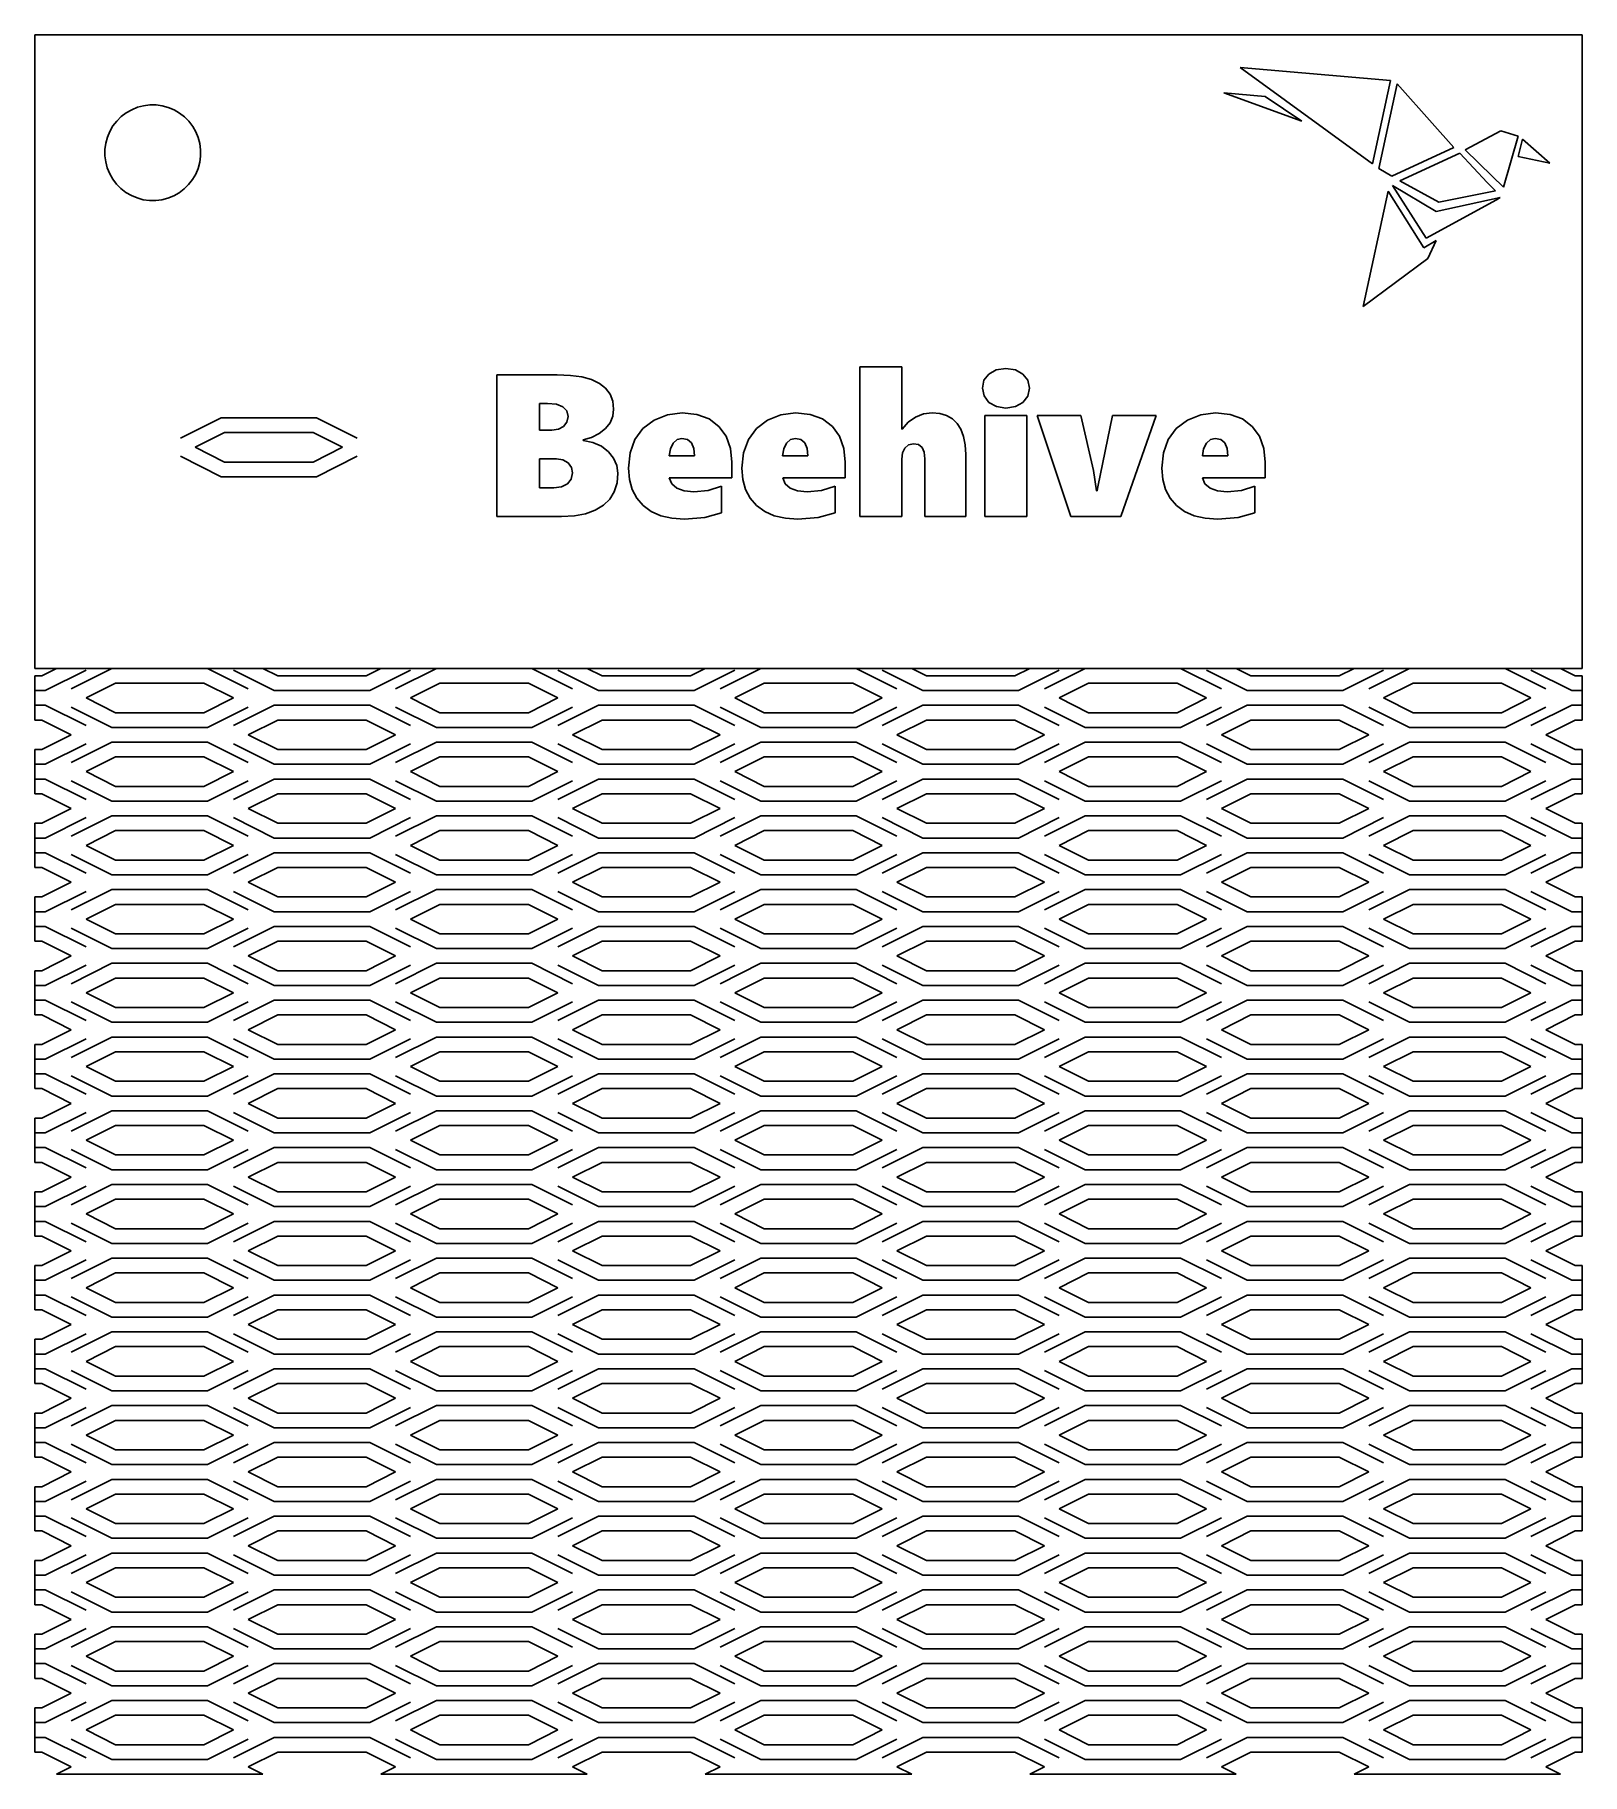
# Model space of a CAD drawing. Extents: x -52 to 52, y -59 to 59.
import ezdxf

# ---------------------------------------------------------------- set-up
doc = ezdxf.new("R2010")
doc.units = 0
doc.layers.get('0').update_dxf_attribs({"linetype": 'CONTINUOUS'})

msp = doc.modelspace()

# ---------------------------------------------------------------- linework, layer by layer
for p, q in [((-52.47, 58.99), (52.47, 58.99)), ((-52.47, 58.99), (-52.47, 16.01)), ((52.47, 58.99), (52.47, 17.01)), ((39.47, 55.89), (29.27, 56.77)), ((29.27, 56.77), (38.26, 50.24)), ((38.26, 50.24), (39.47, 55.89)), ((38.67, 49.93), (39.92, 55.66)), ((39.92, 55.66), (42.3, 52.99)), ((33.45, 53.14), (28.16, 55.05)), ((28.16, 55.05), (30.98, 54.81)), ((30.98, 54.81), (33.45, 53.14)), ((-46.91, 53.14), (-47.17, 52.81)), ((-46.61, 53.44), (-46.91, 53.14)), ((-46.27, 53.7), (-46.61, 53.44)), ((-45.9, 53.91), (-46.27, 53.7)), ((-45.5, 54.07), (-45.9, 53.91)), ((-45.09, 54.18), (-45.5, 54.07)), ((-44.67, 54.23), (-45.09, 54.18)), ((-44.25, 54.23), (-44.67, 54.23)), ((-43.83, 54.17), (-44.25, 54.23)), ((-43.42, 54.06), (-43.83, 54.17)), ((-43.02, 53.9), (-43.42, 54.06)), ((-42.66, 53.68), (-43.02, 53.9)), ((-42.32, 53.42), (-42.66, 53.68)), ((-42.02, 53.12), (-42.32, 53.42)), ((-41.76, 52.78), (-42.02, 53.12)), ((-47.55, 52.05), (-47.66, 51.64)), ((-47.38, 52.44), (-47.55, 52.05)), ((-47.17, 52.81), (-47.38, 52.44)), ((-41.55, 52.41), (-41.76, 52.78)), ((-41.39, 52.02), (-41.55, 52.41)), ((-41.28, 51.61), (-41.39, 52.02)), ((42.3, 52.99), (43.76, 51.34)), ((44.53, 51.18), (46.95, 52.48)), ((46.95, 52.48), (48.12, 52.11)), ((48.12, 52.11), (47.13, 48.66)), ((48.42, 51.91), (48.12, 50.74)), ((50.27, 50.28), (48.42, 51.91)), ((-47.66, 51.64), (-47.72, 51.22)), ((-47.72, 51.22), (-47.72, 50.79)), ((-47.72, 50.79), (-47.66, 50.37)), ((-41.29, 50.34), (-41.23, 50.76)), ((-41.23, 51.19), (-41.28, 51.61)), ((-41.23, 50.76), (-41.23, 51.19)), ((43.76, 51.34), (39.56, 49.41)), ((40.11, 49.08), (44.17, 50.96)), ((44.17, 50.96), (46.02, 48.96)), ((46.36, 49.4), (44.53, 51.18)), ((48.12, 50.74), (50.27, 50.28)), ((-47.66, 50.37), (-47.56, 49.96)), ((-47.56, 49.96), (-47.39, 49.56)), ((-47.39, 49.56), (-47.18, 49.2)), ((-41.56, 49.54), (-41.4, 49.93)), ((-41.4, 49.93), (-41.29, 50.34)), ((39.56, 49.41), (38.67, 49.93)), ((-47.18, 49.2), (-46.93, 48.86)), ((-46.93, 48.86), (-46.63, 48.56)), ((-46.63, 48.56), (-46.29, 48.3)), ((-42.68, 48.28), (-42.34, 48.54)), ((-42.34, 48.54), (-42.04, 48.84)), ((-42.04, 48.84), (-41.78, 49.17)), ((-41.78, 49.17), (-41.56, 49.54)), ((37.61, 40.57), (39.32, 48.38)), ((39.32, 48.38), (41.74, 44.55)), ((42.57, 47.01), (39.6, 48.77)), ((39.6, 48.77), (41.9, 45.19)), ((42.76, 47.63), (40.11, 49.08)), ((46.6, 48.4), (42.76, 47.63)), ((46.02, 48.96), (46.6, 48.4)), ((47.13, 48.66), (46.36, 49.4)), ((-46.29, 48.3), (-45.92, 48.08)), ((-45.92, 48.08), (-45.53, 47.92)), ((-45.53, 47.92), (-45.12, 47.8)), ((-45.12, 47.8), (-44.7, 47.75)), ((-44.7, 47.75), (-44.27, 47.75)), ((-44.27, 47.75), (-43.85, 47.8)), ((-43.85, 47.8), (-43.44, 47.91)), ((-43.44, 47.91), (-43.05, 48.07)), ((-43.05, 48.07), (-42.68, 48.28)), ((41.9, 45.19), (46.66, 47.8)), ((46.92, 47.95), (42.57, 47.01)), ((46.66, 47.8), (46.92, 47.95)), ((41.74, 44.55), (42.56, 45.03)), ((42.56, 45.03), (42.01, 43.82)), ((42.01, 43.82), (37.61, 40.57)), ((-21.14, 26.31), (-21.14, 35.92)), ((-21.14, 35.92), (-17.05, 35.92)), ((-17.05, 35.92), (-16.15, 35.89)), ((-16.15, 35.89), (-15.38, 35.78)), ((-15.38, 35.78), (-14.72, 35.6)), ((-14.72, 35.6), (-14.18, 35.34)), ((3.48, 26.31), (3.48, 36.47)), ((3.48, 36.47), (6.33, 36.47)), ((6.33, 36.47), (6.33, 32.24)), ((11.79, 35.03), (11.9, 35.56)), ((11.9, 35.56), (12.23, 35.98)), ((12.23, 35.98), (12.73, 36.26)), ((12.73, 36.26), (13.38, 36.35)), ((13.38, 36.35), (14.03, 36.26)), ((14.03, 36.26), (14.54, 35.98)), ((14.54, 35.98), (14.87, 35.56)), ((14.87, 35.56), (14.98, 35.03)), ((-14.18, 35.34), (-13.76, 35.02)), ((-13.76, 35.02), (-13.46, 34.62)), ((-13.46, 34.62), (-13.28, 34.14)), ((11.91, 34.5), (11.79, 35.03)), ((12.24, 34.06), (11.91, 34.5)), ((14.87, 34.48), (14.54, 34.05)), ((14.98, 35.03), (14.87, 34.48)), ((-17.7, 33.99), (-18.24, 33.99)), ((-18.24, 33.99), (-18.24, 32.17)), ((-17.09, 33.93), (-17.7, 33.99)), ((-16.65, 33.76), (-17.09, 33.93)), ((-16.39, 33.48), (-16.65, 33.76)), ((-16.3, 33.09), (-16.39, 33.48)), ((-16.38, 32.72), (-16.3, 33.09)), ((-13.28, 33.12), (-13.46, 32.68)), ((-13.28, 34.14), (-13.22, 33.6)), ((-13.22, 33.6), (-13.28, 33.12)), ((-10.47, 32.86), (-9.56, 33.22)), ((-9.56, 33.22), (-8.57, 33.34)), ((-8.57, 33.34), (-7.58, 33.24)), ((-7.58, 33.24), (-6.74, 32.93)), ((-2.78, 32.86), (-1.87, 33.22)), ((-1.87, 33.22), (-0.88, 33.34)), ((-0.88, 33.34), (0.11, 33.24)), ((0.11, 33.24), (0.95, 32.93)), ((6.77, 32.71), (7.26, 33.06)), ((7.26, 33.06), (7.8, 33.27)), ((7.8, 33.27), (8.39, 33.34)), ((8.39, 33.34), (8.91, 33.3)), ((8.91, 33.3), (9.37, 33.16)), ((9.37, 33.16), (9.76, 32.94)), ((11.95, 26.31), (11.95, 33.17)), ((11.95, 33.17), (14.81, 33.17)), ((12.75, 33.77), (12.24, 34.06)), ((13.38, 33.67), (12.75, 33.77)), ((14.03, 33.77), (13.38, 33.67)), ((14.54, 34.05), (14.03, 33.77)), ((14.81, 33.17), (14.81, 26.31)), ((17.8, 26.31), (15.5, 33.17)), ((15.5, 33.17), (18.48, 33.17)), ((18.48, 33.17), (19.32, 29.43)), ((19.62, 28.34), (20.61, 33.17)), ((20.61, 33.17), (23.58, 33.17)), ((23.58, 33.17), (21.19, 26.31)), ((25.7, 32.86), (26.61, 33.22)), ((26.61, 33.22), (27.6, 33.34)), ((27.6, 33.34), (28.59, 33.24)), ((28.59, 33.24), (29.43, 32.93)), ((-39.83, 33.01), (-42.6, 31.63)), ((-39.6, 32.01), (-41.6, 31.01)), ((-33.36, 33.01), (-39.83, 33.01)), ((-39.6, 32.01), (-33.6, 32.01)), ((-33.6, 32.01), (-31.6, 31.01)), ((-30.6, 31.63), (-33.36, 33.01)), ((-18.24, 32.17), (-17.4, 32.17)), ((-17.4, 32.17), (-16.96, 32.23)), ((-16.96, 32.23), (-16.61, 32.43)), ((-16.61, 32.43), (-16.38, 32.72)), ((-14.2, 31.94), (-14.72, 31.68)), ((-13.77, 32.28), (-14.2, 31.94)), ((-13.46, 32.68), (-13.77, 32.28)), ((-11.77, 31.54), (-11.23, 32.29)), ((-11.23, 32.29), (-10.47, 32.86)), ((-6.74, 32.93), (-6.08, 32.43)), ((-6.08, 32.43), (-5.59, 31.76)), ((-4.08, 31.54), (-3.53, 32.29)), ((-3.53, 32.29), (-2.78, 32.86)), ((0.95, 32.93), (1.62, 32.43)), ((1.62, 32.43), (2.1, 31.76)), ((6.33, 32.24), (6.36, 32.24)), ((6.36, 32.24), (6.77, 32.71)), ((9.76, 32.94), (10.08, 32.63)), ((10.08, 32.63), (10.34, 32.23)), ((10.34, 32.23), (10.52, 31.75)), ((24.4, 31.54), (24.94, 32.29)), ((24.94, 32.29), (25.7, 32.86)), ((29.43, 32.93), (30.09, 32.43)), ((30.09, 32.43), (30.58, 31.76)), ((-41.6, 31.01), (-39.6, 30.01)), ((-31.6, 31.01), (-33.6, 30.01)), ((-14.72, 31.68), (-15.28, 31.51)), ((-15.28, 31.51), (-15.28, 31.48)), ((-15.28, 31.48), (-14.63, 31.34)), ((-14.63, 31.34), (-14.05, 31.08)), ((-14.05, 31.08), (-13.57, 30.71)), ((-13.57, 30.71), (-13.22, 30.27)), ((-12.1, 30.63), (-11.77, 31.54)), ((-9.37, 30.91), (-9.46, 30.43)), ((-9.18, 31.29), (-9.37, 30.91)), ((-8.91, 31.53), (-9.18, 31.29)), ((-8.58, 31.61), (-8.91, 31.53)), ((-8.21, 31.54), (-8.58, 31.61)), ((-7.94, 31.32), (-8.21, 31.54)), ((-7.78, 30.94), (-7.94, 31.32)), ((-7.73, 30.43), (-7.78, 30.94)), ((-5.59, 31.76), (-5.3, 30.94)), ((-5.3, 30.94), (-5.2, 30)), ((-4.41, 30.63), (-4.08, 31.54)), ((-1.68, 30.91), (-1.77, 30.43)), ((-1.49, 31.29), (-1.68, 30.91)), ((-1.22, 31.53), (-1.49, 31.29)), ((-0.89, 31.61), (-1.22, 31.53)), ((-0.52, 31.54), (-0.89, 31.61)), ((-0.25, 31.32), (-0.52, 31.54)), ((-0.09, 30.94), (-0.25, 31.32)), ((-0.04, 30.43), (-0.09, 30.94)), ((2.1, 31.76), (2.39, 30.94)), ((2.39, 30.94), (2.49, 30)), ((6.54, 30.96), (6.38, 30.63)), ((6.78, 31.18), (6.54, 30.96)), ((7.12, 31.25), (6.78, 31.18)), ((7.46, 31.19), (7.12, 31.25)), ((7.71, 30.99), (7.46, 31.19)), ((7.85, 30.67), (7.71, 30.99)), ((10.52, 31.75), (10.63, 31.18)), ((10.63, 31.18), (10.67, 30.53)), ((24.07, 30.63), (24.4, 31.54)), ((26.8, 30.91), (26.71, 30.43)), ((26.99, 31.29), (26.8, 30.91)), ((27.26, 31.53), (26.99, 31.29)), ((27.59, 31.61), (27.26, 31.53)), ((27.96, 31.54), (27.59, 31.61)), ((28.23, 31.32), (27.96, 31.54)), ((28.39, 30.94), (28.23, 31.32)), ((28.44, 30.43), (28.39, 30.94)), ((30.58, 31.76), (30.87, 30.94)), ((30.87, 30.94), (30.97, 30)), ((-42.6, 30.4), (-39.83, 29.01)), ((-39.6, 30.01), (-33.6, 30.01)), ((-33.36, 29.01), (-30.6, 30.4)), ((-17.1, 30.22), (-18.24, 30.22)), ((-18.24, 30.22), (-18.24, 28.26)), ((-16.65, 30.16), (-17.1, 30.22)), ((-16.3, 29.96), (-16.65, 30.16)), ((-16.07, 29.65), (-16.3, 29.96)), ((-16, 29.27), (-16.07, 29.65)), ((-13.22, 30.27), (-12.99, 29.77)), ((-12.99, 29.77), (-12.92, 29.26)), ((-12.21, 29.59), (-12.1, 30.63)), ((-12.15, 28.83), (-12.21, 29.59)), ((-9.46, 30.43), (-7.73, 30.43)), ((-5.2, 30), (-5.2, 28.93)), ((-4.52, 29.59), (-4.41, 30.63)), ((-4.45, 28.83), (-4.52, 29.59)), ((-1.77, 30.43), (-0.04, 30.43)), ((2.49, 30), (2.49, 28.93)), ((6.38, 30.63), (6.33, 30.21)), ((6.33, 30.21), (6.33, 26.31)), ((7.9, 30.22), (7.85, 30.67)), ((7.9, 26.31), (7.9, 30.22)), ((10.67, 30.53), (10.67, 26.31)), ((23.96, 29.59), (24.07, 30.63)), ((24.02, 28.83), (23.96, 29.59)), ((26.71, 30.43), (28.44, 30.43)), ((30.97, 30), (30.97, 28.93)), ((-39.83, 29.01), (-33.36, 29.01)), ((-17.27, 28.26), (-16.75, 28.33)), ((-16.75, 28.33), (-16.34, 28.53)), ((-16.34, 28.53), (-16.09, 28.85)), ((-16.09, 28.85), (-16, 29.27)), ((-12.98, 28.59), (-13.17, 28)), ((-12.92, 29.26), (-12.98, 28.59)), ((-11.96, 28.15), (-12.15, 28.83)), ((-9.45, 28.93), (-9.28, 28.53)), ((-5.2, 28.93), (-9.45, 28.93)), ((-9.28, 28.53), (-8.94, 28.24)), ((-6.81, 28.08), (-5.89, 28.37)), ((-5.89, 28.37), (-5.89, 26.56)), ((-4.27, 28.15), (-4.45, 28.83)), ((-1.75, 28.93), (-1.59, 28.53)), ((2.49, 28.93), (-1.75, 28.93)), ((-1.59, 28.53), (-1.24, 28.24)), ((0.88, 28.08), (1.8, 28.37)), ((1.8, 28.37), (1.8, 26.56)), ((19.32, 29.43), (19.54, 28.06)), ((19.58, 28.06), (19.62, 28.34)), ((24.21, 28.15), (24.02, 28.83)), ((26.72, 28.93), (26.89, 28.53)), ((30.97, 28.93), (26.72, 28.93)), ((26.89, 28.53), (27.23, 28.24)), ((29.36, 28.08), (30.28, 28.37)), ((30.28, 28.37), (30.28, 26.56)), ((-18.24, 28.26), (-17.27, 28.26)), ((-13.48, 27.5), (-13.91, 27.08)), ((-13.17, 28), (-13.48, 27.5)), ((-11.65, 27.56), (-11.96, 28.15)), ((-11.21, 27.06), (-11.65, 27.56)), ((-8.94, 28.24), (-8.43, 28.05)), ((-8.43, 28.05), (-7.78, 27.98)), ((-7.78, 27.98), (-6.81, 28.08)), ((-3.96, 27.56), (-4.27, 28.15)), ((-3.52, 27.06), (-3.96, 27.56)), ((-1.24, 28.24), (-0.74, 28.05)), ((-0.74, 28.05), (-0.09, 27.98)), ((-0.09, 27.98), (0.88, 28.08)), ((19.54, 28.06), (19.58, 28.06)), ((24.52, 27.56), (24.21, 28.15)), ((24.96, 27.06), (24.52, 27.56)), ((27.23, 28.24), (27.74, 28.05)), ((27.74, 28.05), (28.39, 27.98)), ((28.39, 27.98), (29.36, 28.08)), ((-16.75, 26.31), (-21.14, 26.31)), ((-15.88, 26.36), (-16.75, 26.31)), ((-15.12, 26.5), (-15.88, 26.36)), ((-14.46, 26.74), (-15.12, 26.5)), ((-13.91, 27.08), (-14.46, 26.74)), ((-10.66, 26.66), (-11.21, 27.06)), ((-10.01, 26.37), (-10.66, 26.66)), ((-9.26, 26.2), (-10.01, 26.37)), ((-8.41, 26.14), (-9.26, 26.2)), ((-7.04, 26.24), (-8.41, 26.14)), ((-5.89, 26.56), (-7.04, 26.24)), ((-2.97, 26.66), (-3.52, 27.06)), ((-2.32, 26.37), (-2.97, 26.66)), ((-1.57, 26.2), (-2.32, 26.37)), ((-0.72, 26.14), (-1.57, 26.2)), ((0.65, 26.24), (-0.72, 26.14)), ((1.8, 26.56), (0.65, 26.24)), ((6.33, 26.31), (3.48, 26.31)), ((10.67, 26.31), (7.9, 26.31)), ((14.81, 26.31), (11.95, 26.31)), ((21.19, 26.31), (17.8, 26.31)), ((25.51, 26.66), (24.96, 27.06)), ((26.16, 26.37), (25.51, 26.66)), ((26.91, 26.2), (26.16, 26.37)), ((27.76, 26.14), (26.91, 26.2)), ((29.13, 26.24), (27.76, 26.14)), ((30.28, 26.56), (29.13, 26.24)), ((52.47, 16.01), (52.47, 17.01)), ((-52.47, 16.01), (-51, 16.01)), ((-52.47, 15.51), (-52, 15.51)), ((-52.47, 15.51), (-52.47, 14.51)), ((-51, 16.01), (-52, 15.51)), ((-51.76, 14.51), (-49, 15.89)), ((-51, 16.01), (-47.24, 16.01)), ((-47.24, 16.01), (-50, 14.63)), ((-47.24, 16.01), (-40.76, 16.01)), ((-38, 14.63), (-40.76, 16.01)), ((-40.76, 16.01), (-37, 16.01)), ((-39, 15.89), (-36.24, 14.51)), ((-37, 16.01), (-36, 15.51)), ((-37, 16.01), (-29, 16.01)), ((-36, 15.51), (-30, 15.51)), ((-29, 16.01), (-30, 15.51)), ((-29.76, 14.51), (-27, 15.89)), ((-29, 16.01), (-25.24, 16.01)), ((-25.24, 16.01), (-28, 14.63)), ((-25.24, 16.01), (-18.76, 16.01)), ((-16, 14.63), (-18.76, 16.01)), ((-18.76, 16.01), (-15, 16.01)), ((-17, 15.89), (-14.24, 14.51)), ((-15, 16.01), (-14, 15.51)), ((-15, 16.01), (-7, 16.01)), ((-14, 15.51), (-8, 15.51)), ((-7, 16.01), (-8, 15.51)), ((-7.76, 14.51), (-5, 15.89)), ((-7, 16.01), (-3.24, 16.01)), ((-3.24, 16.01), (-6, 14.63)), ((-3.24, 16.01), (3.24, 16.01)), ((6, 14.63), (3.24, 16.01)), ((3.24, 16.01), (7, 16.01)), ((5, 15.89), (7.76, 14.51)), ((7, 16.01), (8, 15.51)), ((7, 16.01), (15, 16.01)), ((8, 15.51), (14, 15.51)), ((15, 16.01), (14, 15.51)), ((14.24, 14.51), (17, 15.89)), ((15, 16.01), (18.76, 16.01)), ((18.76, 16.01), (16, 14.63)), ((18.76, 16.01), (25.24, 16.01)), ((28, 14.63), (25.24, 16.01)), ((25.24, 16.01), (29, 16.01)), ((27, 15.89), (29.76, 14.51)), ((29, 16.01), (30, 15.51)), ((29, 16.01), (37, 16.01)), ((30, 15.51), (36, 15.51)), ((37, 16.01), (36, 15.51)), ((36.24, 14.51), (39, 15.89)), ((37, 16.01), (40.76, 16.01)), ((40.76, 16.01), (38, 14.63)), ((40.76, 16.01), (47.24, 16.01)), ((50, 14.63), (47.24, 16.01)), ((47.24, 16.01), (51, 16.01)), ((49, 15.89), (51.76, 14.51)), ((51, 16.01), (52, 15.51)), ((51, 16.01), (52.47, 16.01)), ((52, 15.51), (52.47, 15.51)), ((52.47, 14.51), (52.47, 15.51)), ((-52.47, 14.51), (-51.76, 14.51)), ((-52.47, 14.51), (-52.47, 13.51)), ((-47, 15.01), (-49, 14.01)), ((-47, 15.01), (-41, 15.01)), ((-41, 15.01), (-39, 14.01)), ((-36.24, 14.51), (-29.76, 14.51)), ((-25, 15.01), (-27, 14.01)), ((-25, 15.01), (-19, 15.01)), ((-19, 15.01), (-17, 14.01)), ((-14.24, 14.51), (-7.76, 14.51)), ((-3, 15.01), (-5, 14.01)), ((-3, 15.01), (3, 15.01)), ((3, 15.01), (5, 14.01)), ((7.76, 14.51), (14.24, 14.51)), ((19, 15.01), (17, 14.01)), ((19, 15.01), (25, 15.01)), ((25, 15.01), (27, 14.01)), ((29.76, 14.51), (36.24, 14.51)), ((41, 15.01), (39, 14.01)), ((41, 15.01), (47, 15.01)), ((47, 15.01), (49, 14.01)), ((51.76, 14.51), (52.47, 14.51)), ((52.47, 13.51), (52.47, 14.51)), ((-51.76, 13.51), (-52.47, 13.51)), ((-52.47, 13.51), (-52.47, 12.51)), ((-49, 12.13), (-51.76, 13.51)), ((-50, 13.39), (-47.24, 12.01)), ((-49, 14.01), (-47, 13.01)), ((-47, 13.01), (-41, 13.01)), ((-39, 14.01), (-41, 13.01)), ((-40.76, 12.01), (-38, 13.39)), ((-36.24, 13.51), (-39, 12.13)), ((-29.76, 13.51), (-36.24, 13.51)), ((-27, 12.13), (-29.76, 13.51)), ((-28, 13.39), (-25.24, 12.01)), ((-27, 14.01), (-25, 13.01)), ((-25, 13.01), (-19, 13.01)), ((-17, 14.01), (-19, 13.01)), ((-18.76, 12.01), (-16, 13.39)), ((-14.24, 13.51), (-17, 12.13)), ((-7.76, 13.51), (-14.24, 13.51)), ((-5, 12.13), (-7.76, 13.51)), ((-6, 13.39), (-3.24, 12.01)), ((-5, 14.01), (-3, 13.01)), ((-3, 13.01), (3, 13.01)), ((5, 14.01), (3, 13.01)), ((3.24, 12.01), (6, 13.39)), ((7.76, 13.51), (5, 12.13)), ((14.24, 13.51), (7.76, 13.51)), ((17, 12.13), (14.24, 13.51)), ((16, 13.39), (18.76, 12.01)), ((17, 14.01), (19, 13.01)), ((19, 13.01), (25, 13.01)), ((27, 14.01), (25, 13.01)), ((25.24, 12.01), (28, 13.39)), ((29.76, 13.51), (27, 12.13)), ((36.24, 13.51), (29.76, 13.51)), ((39, 12.13), (36.24, 13.51)), ((38, 13.39), (40.76, 12.01)), ((39, 14.01), (41, 13.01)), ((41, 13.01), (47, 13.01)), ((49, 14.01), (47, 13.01)), ((47.24, 12.01), (50, 13.39)), ((51.76, 13.51), (49, 12.13)), ((52.47, 13.51), (51.76, 13.51)), ((52.47, 12.51), (52.47, 13.51)), ((-52.47, 12.51), (-52, 12.51)), ((-52, 12.51), (-50, 11.51)), ((-47.24, 12.01), (-40.76, 12.01)), ((-36, 12.51), (-38, 11.51)), ((-36, 12.51), (-30, 12.51)), ((-30, 12.51), (-28, 11.51)), ((-25.24, 12.01), (-18.76, 12.01)), ((-14, 12.51), (-16, 11.51)), ((-14, 12.51), (-8, 12.51)), ((-8, 12.51), (-6, 11.51)), ((-3.24, 12.01), (3.24, 12.01)), ((8, 12.51), (6, 11.51)), ((8, 12.51), (14, 12.51)), ((14, 12.51), (16, 11.51)), ((18.76, 12.01), (25.24, 12.01)), ((30, 12.51), (28, 11.51)), ((30, 12.51), (36, 12.51)), ((36, 12.51), (38, 11.51)), ((40.76, 12.01), (47.24, 12.01)), ((52, 12.51), (50, 11.51)), ((52, 12.51), (52.47, 12.51)), ((-50, 11.51), (-52, 10.51)), ((-51.76, 9.51), (-49, 10.89)), ((-47.24, 11.01), (-50, 9.63)), ((-40.76, 11.01), (-47.24, 11.01)), ((-38, 9.63), (-40.76, 11.01)), ((-39, 10.89), (-36.24, 9.51)), ((-38, 11.51), (-36, 10.51)), ((-28, 11.51), (-30, 10.51)), ((-29.76, 9.51), (-27, 10.89)), ((-25.24, 11.01), (-28, 9.63)), ((-18.76, 11.01), (-25.24, 11.01)), ((-16, 9.63), (-18.76, 11.01)), ((-17, 10.89), (-14.24, 9.51)), ((-16, 11.51), (-14, 10.51)), ((-6, 11.51), (-8, 10.51)), ((-7.76, 9.51), (-5, 10.89)), ((-3.24, 11.01), (-6, 9.63)), ((3.24, 11.01), (-3.24, 11.01)), ((6, 9.63), (3.24, 11.01)), ((5, 10.89), (7.76, 9.51)), ((6, 11.51), (8, 10.51)), ((16, 11.51), (14, 10.51)), ((14.24, 9.51), (17, 10.89)), ((18.76, 11.01), (16, 9.63)), ((25.24, 11.01), (18.76, 11.01)), ((28, 9.63), (25.24, 11.01)), ((27, 10.89), (29.76, 9.51)), ((28, 11.51), (30, 10.51)), ((38, 11.51), (36, 10.51)), ((36.24, 9.51), (39, 10.89)), ((40.76, 11.01), (38, 9.63)), ((47.24, 11.01), (40.76, 11.01)), ((50, 9.63), (47.24, 11.01)), ((49, 10.89), (51.76, 9.51)), ((50, 11.51), (52, 10.51)), ((-52.47, 10.51), (-52, 10.51)), ((-52.47, 10.51), (-52.47, 9.51)), ((-52.47, 9.51), (-51.76, 9.51)), ((-52.47, 9.51), (-52.47, 8.51)), ((-47, 10.01), (-49, 9.01)), ((-47, 10.01), (-41, 10.01)), ((-41, 10.01), (-39, 9.01)), ((-36.24, 9.51), (-29.76, 9.51)), ((-36, 10.51), (-30, 10.51)), ((-25, 10.01), (-27, 9.01)), ((-25, 10.01), (-19, 10.01)), ((-19, 10.01), (-17, 9.01)), ((-14.24, 9.51), (-7.76, 9.51)), ((-14, 10.51), (-8, 10.51)), ((-3, 10.01), (-5, 9.01)), ((-3, 10.01), (3, 10.01)), ((3, 10.01), (5, 9.01)), ((7.76, 9.51), (14.24, 9.51)), ((8, 10.51), (14, 10.51)), ((19, 10.01), (17, 9.01)), ((19, 10.01), (25, 10.01)), ((25, 10.01), (27, 9.01)), ((29.76, 9.51), (36.24, 9.51)), ((30, 10.51), (36, 10.51)), ((41, 10.01), (39, 9.01)), ((41, 10.01), (47, 10.01)), ((47, 10.01), (49, 9.01)), ((51.76, 9.51), (52.47, 9.51)), ((52, 10.51), (52.47, 10.51)), ((52.47, 9.51), (52.47, 10.51)), ((52.47, 8.51), (52.47, 9.51)), ((-51.76, 8.51), (-52.47, 8.51)), ((-52.47, 8.51), (-52.47, 7.51)), ((-49, 7.13), (-51.76, 8.51)), ((-50, 8.39), (-47.24, 7.01)), ((-49, 9.01), (-47, 8.01)), ((-39, 9.01), (-41, 8.01)), ((-40.76, 7.01), (-38, 8.39)), ((-36.24, 8.51), (-39, 7.13)), ((-29.76, 8.51), (-36.24, 8.51)), ((-27, 7.13), (-29.76, 8.51)), ((-28, 8.39), (-25.24, 7.01)), ((-27, 9.01), (-25, 8.01)), ((-17, 9.01), (-19, 8.01)), ((-18.76, 7.01), (-16, 8.39)), ((-14.24, 8.51), (-17, 7.13)), ((-7.76, 8.51), (-14.24, 8.51)), ((-5, 7.13), (-7.76, 8.51)), ((-6, 8.39), (-3.24, 7.01)), ((-5, 9.01), (-3, 8.01)), ((5, 9.01), (3, 8.01)), ((3.24, 7.01), (6, 8.39)), ((7.76, 8.51), (5, 7.13)), ((14.24, 8.51), (7.76, 8.51)), ((17, 7.13), (14.24, 8.51)), ((16, 8.39), (18.76, 7.01)), ((17, 9.01), (19, 8.01)), ((27, 9.01), (25, 8.01)), ((25.24, 7.01), (28, 8.39)), ((29.76, 8.51), (27, 7.13)), ((36.24, 8.51), (29.76, 8.51)), ((39, 7.13), (36.24, 8.51)), ((38, 8.39), (40.76, 7.01)), ((39, 9.01), (41, 8.01)), ((49, 9.01), (47, 8.01)), ((47.24, 7.01), (50, 8.39)), ((51.76, 8.51), (49, 7.13)), ((52.47, 8.51), (51.76, 8.51)), ((52.47, 7.51), (52.47, 8.51)), ((-52.47, 7.51), (-52, 7.51)), ((-52, 7.51), (-50, 6.51)), ((-47, 8.01), (-41, 8.01)), ((-36, 7.51), (-38, 6.51)), ((-36, 7.51), (-30, 7.51)), ((-30, 7.51), (-28, 6.51)), ((-25, 8.01), (-19, 8.01)), ((-14, 7.51), (-16, 6.51)), ((-14, 7.51), (-8, 7.51)), ((-8, 7.51), (-6, 6.51)), ((-3, 8.01), (3, 8.01)), ((8, 7.51), (6, 6.51)), ((8, 7.51), (14, 7.51)), ((14, 7.51), (16, 6.51)), ((19, 8.01), (25, 8.01)), ((30, 7.51), (28, 6.51)), ((30, 7.51), (36, 7.51)), ((36, 7.51), (38, 6.51)), ((41, 8.01), (47, 8.01)), ((52, 7.51), (50, 6.51)), ((52, 7.51), (52.47, 7.51)), ((-50, 6.51), (-52, 5.51)), ((-47.24, 6.01), (-50, 4.63)), ((-47.24, 7.01), (-40.76, 7.01)), ((-40.76, 6.01), (-47.24, 6.01)), ((-38, 4.63), (-40.76, 6.01)), ((-38, 6.51), (-36, 5.51)), ((-28, 6.51), (-30, 5.51)), ((-25.24, 6.01), (-28, 4.63)), ((-25.24, 7.01), (-18.76, 7.01)), ((-18.76, 6.01), (-25.24, 6.01)), ((-16, 4.63), (-18.76, 6.01)), ((-16, 6.51), (-14, 5.51)), ((-6, 6.51), (-8, 5.51)), ((-3.24, 6.01), (-6, 4.63)), ((-3.24, 7.01), (3.24, 7.01)), ((3.24, 6.01), (-3.24, 6.01)), ((6, 4.63), (3.24, 6.01)), ((6, 6.51), (8, 5.51)), ((16, 6.51), (14, 5.51)), ((18.76, 6.01), (16, 4.63)), ((18.76, 7.01), (25.24, 7.01)), ((25.24, 6.01), (18.76, 6.01)), ((28, 4.63), (25.24, 6.01)), ((28, 6.51), (30, 5.51)), ((38, 6.51), (36, 5.51)), ((40.76, 6.01), (38, 4.63)), ((40.76, 7.01), (47.24, 7.01)), ((47.24, 6.01), (40.76, 6.01)), ((50, 4.63), (47.24, 6.01)), ((50, 6.51), (52, 5.51)), ((-52.47, 5.51), (-52, 5.51)), ((-52.47, 5.51), (-52.47, 4.51)), ((-51.76, 4.51), (-49, 5.89)), ((-47, 5.01), (-49, 4.01)), ((-47, 5.01), (-41, 5.01)), ((-41, 5.01), (-39, 4.01)), ((-39, 5.89), (-36.24, 4.51)), ((-36, 5.51), (-30, 5.51)), ((-29.76, 4.51), (-27, 5.89)), ((-25, 5.01), (-27, 4.01)), ((-25, 5.01), (-19, 5.01)), ((-19, 5.01), (-17, 4.01)), ((-17, 5.89), (-14.24, 4.51)), ((-14, 5.51), (-8, 5.51)), ((-7.76, 4.51), (-5, 5.89)), ((-3, 5.01), (-5, 4.01)), ((-3, 5.01), (3, 5.01)), ((3, 5.01), (5, 4.01)), ((5, 5.89), (7.76, 4.51)), ((8, 5.51), (14, 5.51)), ((14.24, 4.51), (17, 5.89)), ((19, 5.01), (17, 4.01)), ((19, 5.01), (25, 5.01)), ((25, 5.01), (27, 4.01)), ((27, 5.89), (29.76, 4.51)), ((30, 5.51), (36, 5.51)), ((36.24, 4.51), (39, 5.89)), ((41, 5.01), (39, 4.01)), ((41, 5.01), (47, 5.01)), ((47, 5.01), (49, 4.01)), ((49, 5.89), (51.76, 4.51)), ((52, 5.51), (52.47, 5.51)), ((52.47, 4.51), (52.47, 5.51)), ((-52.47, 4.51), (-51.76, 4.51)), ((-52.47, 4.51), (-52.47, 3.51)), ((-49, 4.01), (-47, 3.01)), ((-39, 4.01), (-41, 3.01)), ((-36.24, 4.51), (-29.76, 4.51)), ((-27, 4.01), (-25, 3.01)), ((-17, 4.01), (-19, 3.01)), ((-14.24, 4.51), (-7.76, 4.51)), ((-5, 4.01), (-3, 3.01)), ((5, 4.01), (3, 3.01)), ((7.76, 4.51), (14.24, 4.51)), ((17, 4.01), (19, 3.01)), ((27, 4.01), (25, 3.01)), ((29.76, 4.51), (36.24, 4.51)), ((39, 4.01), (41, 3.01)), ((49, 4.01), (47, 3.01)), ((51.76, 4.51), (52.47, 4.51)), ((52.47, 3.51), (52.47, 4.51)), ((-51.76, 3.51), (-52.47, 3.51)), ((-52.47, 3.51), (-52.47, 2.51)), ((-52.47, 2.51), (-52, 2.51)), ((-52, 2.51), (-50, 1.51)), ((-49, 2.13), (-51.76, 3.51)), ((-50, 3.39), (-47.24, 2.01)), ((-47, 3.01), (-41, 3.01)), ((-40.76, 2.01), (-38, 3.39)), ((-36.24, 3.51), (-39, 2.13)), ((-36, 2.51), (-38, 1.51)), ((-29.76, 3.51), (-36.24, 3.51)), ((-36, 2.51), (-30, 2.51)), ((-30, 2.51), (-28, 1.51)), ((-27, 2.13), (-29.76, 3.51)), ((-28, 3.39), (-25.24, 2.01)), ((-25, 3.01), (-19, 3.01)), ((-18.76, 2.01), (-16, 3.39)), ((-14.24, 3.51), (-17, 2.13)), ((-14, 2.51), (-16, 1.51)), ((-7.76, 3.51), (-14.24, 3.51)), ((-14, 2.51), (-8, 2.51)), ((-8, 2.51), (-6, 1.51)), ((-5, 2.13), (-7.76, 3.51)), ((-6, 3.39), (-3.24, 2.01)), ((-3, 3.01), (3, 3.01)), ((3.24, 2.01), (6, 3.39)), ((7.76, 3.51), (5, 2.13)), ((8, 2.51), (6, 1.51)), ((14.24, 3.51), (7.76, 3.51)), ((8, 2.51), (14, 2.51)), ((14, 2.51), (16, 1.51)), ((17, 2.13), (14.24, 3.51)), ((16, 3.39), (18.76, 2.01)), ((19, 3.01), (25, 3.01)), ((25.24, 2.01), (28, 3.39)), ((29.76, 3.51), (27, 2.13)), ((30, 2.51), (28, 1.51)), ((36.24, 3.51), (29.76, 3.51)), ((30, 2.51), (36, 2.51)), ((36, 2.51), (38, 1.51)), ((39, 2.13), (36.24, 3.51)), ((38, 3.39), (40.76, 2.01)), ((41, 3.01), (47, 3.01)), ((47.24, 2.01), (50, 3.39)), ((51.76, 3.51), (49, 2.13)), ((52, 2.51), (50, 1.51)), ((52.47, 3.51), (51.76, 3.51)), ((52, 2.51), (52.47, 2.51)), ((52.47, 2.51), (52.47, 3.51)), ((-50, 1.51), (-52, 0.51)), ((-47.24, 2.01), (-40.76, 2.01)), ((-38, 1.51), (-36, 0.51)), ((-28, 1.51), (-30, 0.51)), ((-25.24, 2.01), (-18.76, 2.01)), ((-16, 1.51), (-14, 0.51)), ((-6, 1.51), (-8, 0.51)), ((-3.24, 2.01), (3.24, 2.01)), ((6, 1.51), (8, 0.51)), ((16, 1.51), (14, 0.51)), ((18.76, 2.01), (25.24, 2.01)), ((28, 1.51), (30, 0.51)), ((38, 1.51), (36, 0.51)), ((40.76, 2.01), (47.24, 2.01)), ((50, 1.51), (52, 0.51)), ((-52.47, 0.51), (-52, 0.51)), ((-52.47, 0.51), (-52.47, -0.49)), ((-51.76, -0.49), (-49, 0.89)), ((-47.24, 1.01), (-50, -0.37)), ((-47, 0.01), (-49, -0.99)), ((-40.76, 1.01), (-47.24, 1.01)), ((-47, 0.01), (-41, 0.01)), ((-41, 0.01), (-39, -0.99)), ((-38, -0.37), (-40.76, 1.01)), ((-39, 0.89), (-36.24, -0.49)), ((-36, 0.51), (-30, 0.51)), ((-29.76, -0.49), (-27, 0.89)), ((-25.24, 1.01), (-28, -0.37)), ((-25, 0.01), (-27, -0.99)), ((-18.76, 1.01), (-25.24, 1.01)), ((-25, 0.01), (-19, 0.01)), ((-19, 0.01), (-17, -0.99)), ((-16, -0.37), (-18.76, 1.01)), ((-17, 0.89), (-14.24, -0.49)), ((-14, 0.51), (-8, 0.51)), ((-7.76, -0.49), (-5, 0.89)), ((-3.24, 1.01), (-6, -0.37)), ((-3, 0.01), (-5, -0.99)), ((3.24, 1.01), (-3.24, 1.01)), ((-3, 0.01), (3, 0.01)), ((3, 0.01), (5, -0.99)), ((6, -0.37), (3.24, 1.01)), ((5, 0.89), (7.76, -0.49)), ((8, 0.51), (14, 0.51)), ((14.24, -0.49), (17, 0.89)), ((18.76, 1.01), (16, -0.37)), ((19, 0.01), (17, -0.99)), ((25.24, 1.01), (18.76, 1.01)), ((19, 0.01), (25, 0.01)), ((25, 0.01), (27, -0.99)), ((28, -0.37), (25.24, 1.01)), ((27, 0.89), (29.76, -0.49)), ((30, 0.51), (36, 0.51)), ((36.24, -0.49), (39, 0.89)), ((40.76, 1.01), (38, -0.37)), ((41, 0.01), (39, -0.99)), ((47.24, 1.01), (40.76, 1.01)), ((41, 0.01), (47, 0.01)), ((47, 0.01), (49, -0.99)), ((50, -0.37), (47.24, 1.01)), ((49, 0.89), (51.76, -0.49)), ((52, 0.51), (52.47, 0.51)), ((52.47, -0.49), (52.47, 0.51)), ((-52.47, -0.49), (-51.76, -0.49)), ((-52.47, -0.49), (-52.47, -1.49)), ((-49, -0.99), (-47, -1.99)), ((-39, -0.99), (-41, -1.99)), ((-36.24, -0.49), (-29.76, -0.49)), ((-27, -0.99), (-25, -1.99)), ((-17, -0.99), (-19, -1.99)), ((-14.24, -0.49), (-7.76, -0.49)), ((-5, -0.99), (-3, -1.99)), ((5, -0.99), (3, -1.99)), ((7.76, -0.49), (14.24, -0.49)), ((17, -0.99), (19, -1.99)), ((27, -0.99), (25, -1.99)), ((29.76, -0.49), (36.24, -0.49)), ((39, -0.99), (41, -1.99)), ((49, -0.99), (47, -1.99)), ((51.76, -0.49), (52.47, -0.49)), ((52.47, -1.49), (52.47, -0.49)), ((-51.76, -1.49), (-52.47, -1.49)), ((-52.47, -1.49), (-52.47, -2.49)), ((-49, -2.87), (-51.76, -1.49)), ((-50, -1.61), (-47.24, -2.99)), ((-47, -1.99), (-41, -1.99)), ((-40.76, -2.99), (-38, -1.61)), ((-36.24, -1.49), (-39, -2.87)), ((-29.76, -1.49), (-36.24, -1.49)), ((-27, -2.87), (-29.76, -1.49)), ((-28, -1.61), (-25.24, -2.99)), ((-25, -1.99), (-19, -1.99)), ((-18.76, -2.99), (-16, -1.61)), ((-14.24, -1.49), (-17, -2.87)), ((-7.76, -1.49), (-14.24, -1.49)), ((-5, -2.87), (-7.76, -1.49)), ((-6, -1.61), (-3.24, -2.99)), ((-3, -1.99), (3, -1.99)), ((3.24, -2.99), (6, -1.61)), ((7.76, -1.49), (5, -2.87)), ((14.24, -1.49), (7.76, -1.49)), ((17, -2.87), (14.24, -1.49)), ((16, -1.61), (18.76, -2.99)), ((19, -1.99), (25, -1.99)), ((25.24, -2.99), (28, -1.61)), ((29.76, -1.49), (27, -2.87)), ((36.24, -1.49), (29.76, -1.49)), ((39, -2.87), (36.24, -1.49)), ((38, -1.61), (40.76, -2.99)), ((41, -1.99), (47, -1.99)), ((47.24, -2.99), (50, -1.61)), ((51.76, -1.49), (49, -2.87)), ((52.47, -1.49), (51.76, -1.49)), ((52.47, -2.49), (52.47, -1.49)), ((-52.47, -2.49), (-52, -2.49)), ((-52, -2.49), (-50, -3.49)), ((-50, -3.49), (-52, -4.49)), ((-47.24, -2.99), (-40.76, -2.99)), ((-36, -2.49), (-38, -3.49)), ((-38, -3.49), (-36, -4.49)), ((-36, -2.49), (-30, -2.49)), ((-30, -2.49), (-28, -3.49)), ((-28, -3.49), (-30, -4.49)), ((-25.24, -2.99), (-18.76, -2.99)), ((-14, -2.49), (-16, -3.49)), ((-16, -3.49), (-14, -4.49)), ((-14, -2.49), (-8, -2.49)), ((-8, -2.49), (-6, -3.49)), ((-6, -3.49), (-8, -4.49)), ((-3.24, -2.99), (3.24, -2.99)), ((8, -2.49), (6, -3.49)), ((6, -3.49), (8, -4.49)), ((8, -2.49), (14, -2.49)), ((14, -2.49), (16, -3.49)), ((16, -3.49), (14, -4.49)), ((18.76, -2.99), (25.24, -2.99)), ((30, -2.49), (28, -3.49)), ((28, -3.49), (30, -4.49)), ((30, -2.49), (36, -2.49)), ((36, -2.49), (38, -3.49)), ((38, -3.49), (36, -4.49)), ((40.76, -2.99), (47.24, -2.99)), ((52, -2.49), (50, -3.49)), ((50, -3.49), (52, -4.49)), ((52, -2.49), (52.47, -2.49)), ((-52.47, -4.49), (-52, -4.49)), ((-52.47, -4.49), (-52.47, -5.49)), ((-51.76, -5.49), (-49, -4.11)), ((-47.24, -3.99), (-50, -5.37)), ((-40.76, -3.99), (-47.24, -3.99)), ((-38, -5.37), (-40.76, -3.99)), ((-39, -4.11), (-36.24, -5.49)), ((-36, -4.49), (-30, -4.49)), ((-29.76, -5.49), (-27, -4.11)), ((-25.24, -3.99), (-28, -5.37)), ((-18.76, -3.99), (-25.24, -3.99)), ((-16, -5.37), (-18.76, -3.99)), ((-17, -4.11), (-14.24, -5.49)), ((-14, -4.49), (-8, -4.49)), ((-7.76, -5.49), (-5, -4.11)), ((-3.24, -3.99), (-6, -5.37)), ((3.24, -3.99), (-3.24, -3.99)), ((6, -5.37), (3.24, -3.99)), ((5, -4.11), (7.76, -5.49)), ((8, -4.49), (14, -4.49)), ((14.24, -5.49), (17, -4.11)), ((18.76, -3.99), (16, -5.37)), ((25.24, -3.99), (18.76, -3.99)), ((28, -5.37), (25.24, -3.99)), ((27, -4.11), (29.76, -5.49)), ((30, -4.49), (36, -4.49)), ((36.24, -5.49), (39, -4.11)), ((40.76, -3.99), (38, -5.37)), ((47.24, -3.99), (40.76, -3.99)), ((50, -5.37), (47.24, -3.99)), ((49, -4.11), (51.76, -5.49)), ((52, -4.49), (52.47, -4.49)), ((52.47, -5.49), (52.47, -4.49)), ((-52.47, -5.49), (-51.76, -5.49)), ((-52.47, -5.49), (-52.47, -6.49)), ((-47, -4.99), (-49, -5.99)), ((-47, -4.99), (-41, -4.99)), ((-41, -4.99), (-39, -5.99)), ((-36.24, -5.49), (-29.76, -5.49)), ((-25, -4.99), (-27, -5.99)), ((-25, -4.99), (-19, -4.99)), ((-19, -4.99), (-17, -5.99)), ((-14.24, -5.49), (-7.76, -5.49)), ((-3, -4.99), (-5, -5.99)), ((-3, -4.99), (3, -4.99)), ((3, -4.99), (5, -5.99)), ((7.76, -5.49), (14.24, -5.49)), ((19, -4.99), (17, -5.99)), ((19, -4.99), (25, -4.99)), ((25, -4.99), (27, -5.99)), ((29.76, -5.49), (36.24, -5.49)), ((41, -4.99), (39, -5.99)), ((41, -4.99), (47, -4.99)), ((47, -4.99), (49, -5.99)), ((51.76, -5.49), (52.47, -5.49)), ((52.47, -6.49), (52.47, -5.49)), ((-51.76, -6.49), (-52.47, -6.49)), ((-52.47, -6.49), (-52.47, -7.49)), ((-49, -7.87), (-51.76, -6.49)), ((-50, -6.61), (-47.24, -7.99)), ((-49, -5.99), (-47, -6.99)), ((-47, -6.99), (-41, -6.99)), ((-39, -5.99), (-41, -6.99)), ((-40.76, -7.99), (-38, -6.61)), ((-36.24, -6.49), (-39, -7.87)), ((-29.76, -6.49), (-36.24, -6.49)), ((-27, -7.87), (-29.76, -6.49)), ((-28, -6.61), (-25.24, -7.99)), ((-27, -5.99), (-25, -6.99)), ((-25, -6.99), (-19, -6.99)), ((-17, -5.99), (-19, -6.99)), ((-18.76, -7.99), (-16, -6.61)), ((-14.24, -6.49), (-17, -7.87)), ((-7.76, -6.49), (-14.24, -6.49)), ((-5, -7.87), (-7.76, -6.49)), ((-6, -6.61), (-3.24, -7.99)), ((-5, -5.99), (-3, -6.99)), ((-3, -6.99), (3, -6.99)), ((5, -5.99), (3, -6.99)), ((3.24, -7.99), (6, -6.61)), ((7.76, -6.49), (5, -7.87)), ((14.24, -6.49), (7.76, -6.49)), ((17, -7.87), (14.24, -6.49)), ((16, -6.61), (18.76, -7.99)), ((17, -5.99), (19, -6.99)), ((19, -6.99), (25, -6.99)), ((27, -5.99), (25, -6.99)), ((25.24, -7.99), (28, -6.61)), ((29.76, -6.49), (27, -7.87)), ((36.24, -6.49), (29.76, -6.49)), ((39, -7.87), (36.24, -6.49)), ((38, -6.61), (40.76, -7.99)), ((39, -5.99), (41, -6.99)), ((41, -6.99), (47, -6.99)), ((49, -5.99), (47, -6.99)), ((47.24, -7.99), (50, -6.61)), ((51.76, -6.49), (49, -7.87)), ((52.47, -6.49), (51.76, -6.49)), ((52.47, -7.49), (52.47, -6.49)), ((-52.47, -7.49), (-52, -7.49)), ((-52, -7.49), (-50, -8.49)), ((-47.24, -7.99), (-40.76, -7.99)), ((-36, -7.49), (-38, -8.49)), ((-36, -7.49), (-30, -7.49)), ((-30, -7.49), (-28, -8.49)), ((-25.24, -7.99), (-18.76, -7.99)), ((-14, -7.49), (-16, -8.49)), ((-14, -7.49), (-8, -7.49)), ((-8, -7.49), (-6, -8.49)), ((-3.24, -7.99), (3.24, -7.99)), ((8, -7.49), (6, -8.49)), ((8, -7.49), (14, -7.49)), ((14, -7.49), (16, -8.49)), ((18.76, -7.99), (25.24, -7.99)), ((30, -7.49), (28, -8.49)), ((30, -7.49), (36, -7.49)), ((36, -7.49), (38, -8.49)), ((40.76, -7.99), (47.24, -7.99)), ((52, -7.49), (50, -8.49)), ((52, -7.49), (52.47, -7.49)), ((-50, -8.49), (-52, -9.49)), ((-51.76, -10.49), (-49, -9.11)), ((-47.24, -8.99), (-50, -10.37)), ((-40.76, -8.99), (-47.24, -8.99)), ((-38, -10.37), (-40.76, -8.99)), ((-39, -9.11), (-36.24, -10.49)), ((-38, -8.49), (-36, -9.49)), ((-28, -8.49), (-30, -9.49)), ((-29.76, -10.49), (-27, -9.11)), ((-25.24, -8.99), (-28, -10.37)), ((-18.76, -8.99), (-25.24, -8.99)), ((-16, -10.37), (-18.76, -8.99)), ((-17, -9.11), (-14.24, -10.49)), ((-16, -8.49), (-14, -9.49)), ((-6, -8.49), (-8, -9.49)), ((-7.76, -10.49), (-5, -9.11)), ((-3.24, -8.99), (-6, -10.37)), ((3.24, -8.99), (-3.24, -8.99)), ((6, -10.37), (3.24, -8.99)), ((5, -9.11), (7.76, -10.49)), ((6, -8.49), (8, -9.49)), ((16, -8.49), (14, -9.49)), ((14.24, -10.49), (17, -9.11)), ((18.76, -8.99), (16, -10.37)), ((25.24, -8.99), (18.76, -8.99)), ((28, -10.37), (25.24, -8.99)), ((27, -9.11), (29.76, -10.49)), ((28, -8.49), (30, -9.49)), ((38, -8.49), (36, -9.49)), ((36.24, -10.49), (39, -9.11)), ((40.76, -8.99), (38, -10.37)), ((47.24, -8.99), (40.76, -8.99)), ((50, -10.37), (47.24, -8.99)), ((49, -9.11), (51.76, -10.49)), ((50, -8.49), (52, -9.49)), ((-52.47, -9.49), (-52, -9.49)), ((-52.47, -9.49), (-52.47, -10.49)), ((-52.47, -10.49), (-51.76, -10.49)), ((-52.47, -10.49), (-52.47, -11.49)), ((-47, -9.99), (-49, -10.99)), ((-47, -9.99), (-41, -9.99)), ((-41, -9.99), (-39, -10.99)), ((-36.24, -10.49), (-29.76, -10.49)), ((-36, -9.49), (-30, -9.49)), ((-25, -9.99), (-27, -10.99)), ((-25, -9.99), (-19, -9.99)), ((-19, -9.99), (-17, -10.99)), ((-14.24, -10.49), (-7.76, -10.49)), ((-14, -9.49), (-8, -9.49)), ((-3, -9.99), (-5, -10.99)), ((-3, -9.99), (3, -9.99)), ((3, -9.99), (5, -10.99)), ((7.76, -10.49), (14.24, -10.49)), ((8, -9.49), (14, -9.49)), ((19, -9.99), (17, -10.99)), ((19, -9.99), (25, -9.99)), ((25, -9.99), (27, -10.99)), ((29.76, -10.49), (36.24, -10.49)), ((30, -9.49), (36, -9.49)), ((41, -9.99), (39, -10.99)), ((41, -9.99), (47, -9.99)), ((47, -9.99), (49, -10.99)), ((51.76, -10.49), (52.47, -10.49)), ((52, -9.49), (52.47, -9.49)), ((52.47, -10.49), (52.47, -9.49)), ((52.47, -11.49), (52.47, -10.49)), ((-51.76, -11.49), (-52.47, -11.49)), ((-52.47, -11.49), (-52.47, -12.49)), ((-49, -12.87), (-51.76, -11.49)), ((-50, -11.61), (-47.24, -12.99)), ((-49, -10.99), (-47, -11.99)), ((-39, -10.99), (-41, -11.99)), ((-40.76, -12.99), (-38, -11.61)), ((-36.24, -11.49), (-39, -12.87)), ((-29.76, -11.49), (-36.24, -11.49)), ((-27, -12.87), (-29.76, -11.49)), ((-28, -11.61), (-25.24, -12.99)), ((-27, -10.99), (-25, -11.99)), ((-17, -10.99), (-19, -11.99)), ((-18.76, -12.99), (-16, -11.61)), ((-14.24, -11.49), (-17, -12.87)), ((-7.76, -11.49), (-14.24, -11.49)), ((-5, -12.87), (-7.76, -11.49)), ((-6, -11.61), (-3.24, -12.99)), ((-5, -10.99), (-3, -11.99)), ((5, -10.99), (3, -11.99)), ((3.24, -12.99), (6, -11.61)), ((7.76, -11.49), (5, -12.87)), ((14.24, -11.49), (7.76, -11.49)), ((17, -12.87), (14.24, -11.49)), ((16, -11.61), (18.76, -12.99)), ((17, -10.99), (19, -11.99)), ((27, -10.99), (25, -11.99)), ((25.24, -12.99), (28, -11.61)), ((29.76, -11.49), (27, -12.87)), ((36.24, -11.49), (29.76, -11.49)), ((39, -12.87), (36.24, -11.49)), ((38, -11.61), (40.76, -12.99)), ((39, -10.99), (41, -11.99)), ((49, -10.99), (47, -11.99)), ((47.24, -12.99), (50, -11.61)), ((51.76, -11.49), (49, -12.87)), ((52.47, -11.49), (51.76, -11.49)), ((52.47, -12.49), (52.47, -11.49)), ((-52.47, -12.49), (-52, -12.49)), ((-52, -12.49), (-50, -13.49)), ((-47, -11.99), (-41, -11.99)), ((-36, -12.49), (-38, -13.49)), ((-36, -12.49), (-30, -12.49)), ((-30, -12.49), (-28, -13.49)), ((-25, -11.99), (-19, -11.99)), ((-14, -12.49), (-16, -13.49)), ((-14, -12.49), (-8, -12.49)), ((-8, -12.49), (-6, -13.49)), ((-3, -11.99), (3, -11.99)), ((8, -12.49), (6, -13.49)), ((8, -12.49), (14, -12.49)), ((14, -12.49), (16, -13.49)), ((19, -11.99), (25, -11.99)), ((30, -12.49), (28, -13.49)), ((30, -12.49), (36, -12.49)), ((36, -12.49), (38, -13.49)), ((41, -11.99), (47, -11.99)), ((52, -12.49), (50, -13.49)), ((52, -12.49), (52.47, -12.49)), ((-50, -13.49), (-52, -14.49)), ((-51.76, -15.49), (-49, -14.11)), ((-47.24, -13.99), (-50, -15.37)), ((-47.24, -12.99), (-40.76, -12.99)), ((-40.76, -13.99), (-47.24, -13.99)), ((-38, -15.37), (-40.76, -13.99)), ((-39, -14.11), (-36.24, -15.49)), ((-38, -13.49), (-36, -14.49)), ((-28, -13.49), (-30, -14.49)), ((-29.76, -15.49), (-27, -14.11)), ((-25.24, -13.99), (-28, -15.37)), ((-25.24, -12.99), (-18.76, -12.99)), ((-18.76, -13.99), (-25.24, -13.99)), ((-16, -15.37), (-18.76, -13.99)), ((-17, -14.11), (-14.24, -15.49)), ((-16, -13.49), (-14, -14.49)), ((-6, -13.49), (-8, -14.49)), ((-7.76, -15.49), (-5, -14.11)), ((-3.24, -13.99), (-6, -15.37)), ((-3.24, -12.99), (3.24, -12.99)), ((3.24, -13.99), (-3.24, -13.99)), ((6, -15.37), (3.24, -13.99)), ((5, -14.11), (7.76, -15.49)), ((6, -13.49), (8, -14.49)), ((16, -13.49), (14, -14.49)), ((14.24, -15.49), (17, -14.11)), ((18.76, -13.99), (16, -15.37)), ((18.76, -12.99), (25.24, -12.99)), ((25.24, -13.99), (18.76, -13.99)), ((28, -15.37), (25.24, -13.99)), ((27, -14.11), (29.76, -15.49)), ((28, -13.49), (30, -14.49)), ((38, -13.49), (36, -14.49)), ((36.24, -15.49), (39, -14.11)), ((40.76, -13.99), (38, -15.37)), ((40.76, -12.99), (47.24, -12.99)), ((47.24, -13.99), (40.76, -13.99)), ((50, -15.37), (47.24, -13.99)), ((49, -14.11), (51.76, -15.49)), ((50, -13.49), (52, -14.49)), ((-52.47, -14.49), (-52, -14.49)), ((-52.47, -14.49), (-52.47, -15.49)), ((-47, -14.99), (-49, -15.99)), ((-47, -14.99), (-41, -14.99)), ((-41, -14.99), (-39, -15.99)), ((-36, -14.49), (-30, -14.49)), ((-25, -14.99), (-27, -15.99)), ((-25, -14.99), (-19, -14.99)), ((-19, -14.99), (-17, -15.99)), ((-14, -14.49), (-8, -14.49)), ((-3, -14.99), (-5, -15.99)), ((-3, -14.99), (3, -14.99)), ((3, -14.99), (5, -15.99)), ((8, -14.49), (14, -14.49)), ((19, -14.99), (17, -15.99)), ((19, -14.99), (25, -14.99)), ((25, -14.99), (27, -15.99)), ((30, -14.49), (36, -14.49)), ((41, -14.99), (39, -15.99)), ((41, -14.99), (47, -14.99)), ((47, -14.99), (49, -15.99)), ((52, -14.49), (52.47, -14.49)), ((52.47, -15.49), (52.47, -14.49)), ((-52.47, -15.49), (-51.76, -15.49)), ((-52.47, -15.49), (-52.47, -16.49)), ((-51.76, -16.49), (-52.47, -16.49)), ((-52.47, -16.49), (-52.47, -17.49)), ((-49, -17.87), (-51.76, -16.49)), ((-49, -15.99), (-47, -16.99)), ((-39, -15.99), (-41, -16.99)), ((-36.24, -16.49), (-39, -17.87)), ((-36.24, -15.49), (-29.76, -15.49)), ((-29.76, -16.49), (-36.24, -16.49)), ((-27, -17.87), (-29.76, -16.49)), ((-27, -15.99), (-25, -16.99)), ((-17, -15.99), (-19, -16.99)), ((-14.24, -16.49), (-17, -17.87)), ((-14.24, -15.49), (-7.76, -15.49)), ((-7.76, -16.49), (-14.24, -16.49)), ((-5, -17.87), (-7.76, -16.49)), ((-5, -15.99), (-3, -16.99)), ((5, -15.99), (3, -16.99)), ((7.76, -16.49), (5, -17.87)), ((7.76, -15.49), (14.24, -15.49)), ((14.24, -16.49), (7.76, -16.49)), ((17, -17.87), (14.24, -16.49)), ((17, -15.99), (19, -16.99)), ((27, -15.99), (25, -16.99)), ((29.76, -16.49), (27, -17.87)), ((29.76, -15.49), (36.24, -15.49)), ((36.24, -16.49), (29.76, -16.49)), ((39, -17.87), (36.24, -16.49)), ((39, -15.99), (41, -16.99)), ((49, -15.99), (47, -16.99)), ((51.76, -16.49), (49, -17.87)), ((51.76, -15.49), (52.47, -15.49)), ((52.47, -16.49), (51.76, -16.49)), ((52.47, -16.49), (52.47, -15.49)), ((52.47, -17.49), (52.47, -16.49)), ((-52.47, -17.49), (-52, -17.49)), ((-52, -17.49), (-50, -18.49)), ((-50, -16.61), (-47.24, -17.99)), ((-47, -16.99), (-41, -16.99)), ((-40.76, -17.99), (-38, -16.61)), ((-36, -17.49), (-38, -18.49)), ((-36, -17.49), (-30, -17.49)), ((-30, -17.49), (-28, -18.49)), ((-28, -16.61), (-25.24, -17.99)), ((-25, -16.99), (-19, -16.99)), ((-18.76, -17.99), (-16, -16.61)), ((-14, -17.49), (-16, -18.49)), ((-14, -17.49), (-8, -17.49)), ((-8, -17.49), (-6, -18.49)), ((-6, -16.61), (-3.24, -17.99)), ((-3, -16.99), (3, -16.99)), ((3.24, -17.99), (6, -16.61)), ((8, -17.49), (6, -18.49)), ((8, -17.49), (14, -17.49)), ((14, -17.49), (16, -18.49)), ((16, -16.61), (18.76, -17.99)), ((19, -16.99), (25, -16.99)), ((25.24, -17.99), (28, -16.61)), ((30, -17.49), (28, -18.49)), ((30, -17.49), (36, -17.49)), ((36, -17.49), (38, -18.49)), ((38, -16.61), (40.76, -17.99)), ((41, -16.99), (47, -16.99)), ((47.24, -17.99), (50, -16.61)), ((52, -17.49), (50, -18.49)), ((52, -17.49), (52.47, -17.49)), ((-50, -18.49), (-52, -19.49)), ((-47.24, -17.99), (-40.76, -17.99)), ((-38, -18.49), (-36, -19.49)), ((-28, -18.49), (-30, -19.49)), ((-25.24, -17.99), (-18.76, -17.99)), ((-16, -18.49), (-14, -19.49)), ((-6, -18.49), (-8, -19.49)), ((-3.24, -17.99), (3.24, -17.99)), ((6, -18.49), (8, -19.49)), ((16, -18.49), (14, -19.49)), ((18.76, -17.99), (25.24, -17.99)), ((28, -18.49), (30, -19.49)), ((38, -18.49), (36, -19.49)), ((40.76, -17.99), (47.24, -17.99)), ((50, -18.49), (52, -19.49)), ((-52.47, -19.49), (-52, -19.49)), ((-52.47, -19.49), (-52.47, -20.49)), ((-51.76, -20.49), (-49, -19.11)), ((-47.24, -18.99), (-50, -20.37)), ((-47, -19.99), (-49, -20.99)), ((-40.76, -18.99), (-47.24, -18.99)), ((-47, -19.99), (-41, -19.99)), ((-41, -19.99), (-39, -20.99)), ((-38, -20.37), (-40.76, -18.99)), ((-39, -19.11), (-36.24, -20.49)), ((-36, -19.49), (-30, -19.49)), ((-29.76, -20.49), (-27, -19.11)), ((-25.24, -18.99), (-28, -20.37)), ((-25, -19.99), (-27, -20.99)), ((-18.76, -18.99), (-25.24, -18.99)), ((-25, -19.99), (-19, -19.99)), ((-19, -19.99), (-17, -20.99)), ((-16, -20.37), (-18.76, -18.99)), ((-17, -19.11), (-14.24, -20.49)), ((-14, -19.49), (-8, -19.49)), ((-7.76, -20.49), (-5, -19.11)), ((-3.24, -18.99), (-6, -20.37)), ((-3, -19.99), (-5, -20.99)), ((3.24, -18.99), (-3.24, -18.99)), ((-3, -19.99), (3, -19.99)), ((3, -19.99), (5, -20.99)), ((6, -20.37), (3.24, -18.99)), ((5, -19.11), (7.76, -20.49)), ((8, -19.49), (14, -19.49)), ((14.24, -20.49), (17, -19.11)), ((18.76, -18.99), (16, -20.37)), ((19, -19.99), (17, -20.99)), ((25.24, -18.99), (18.76, -18.99)), ((19, -19.99), (25, -19.99)), ((25, -19.99), (27, -20.99)), ((28, -20.37), (25.24, -18.99)), ((27, -19.11), (29.76, -20.49)), ((30, -19.49), (36, -19.49)), ((36.24, -20.49), (39, -19.11)), ((40.76, -18.99), (38, -20.37)), ((41, -19.99), (39, -20.99)), ((47.24, -18.99), (40.76, -18.99)), ((41, -19.99), (47, -19.99)), ((47, -19.99), (49, -20.99)), ((50, -20.37), (47.24, -18.99)), ((49, -19.11), (51.76, -20.49)), ((52, -19.49), (52.47, -19.49)), ((52.47, -20.49), (52.47, -19.49)), ((-52.47, -20.49), (-51.76, -20.49)), ((-52.47, -20.49), (-52.47, -21.49)), ((-49, -20.99), (-47, -21.99)), ((-39, -20.99), (-41, -21.99)), ((-36.24, -20.49), (-29.76, -20.49)), ((-27, -20.99), (-25, -21.99)), ((-17, -20.99), (-19, -21.99)), ((-14.24, -20.49), (-7.76, -20.49)), ((-5, -20.99), (-3, -21.99)), ((5, -20.99), (3, -21.99)), ((7.76, -20.49), (14.24, -20.49)), ((17, -20.99), (19, -21.99)), ((27, -20.99), (25, -21.99)), ((29.76, -20.49), (36.24, -20.49)), ((39, -20.99), (41, -21.99)), ((49, -20.99), (47, -21.99)), ((51.76, -20.49), (52.47, -20.49)), ((52.47, -21.49), (52.47, -20.49)), ((-51.76, -21.49), (-52.47, -21.49)), ((-52.47, -21.49), (-52.47, -22.49)), ((-49, -22.87), (-51.76, -21.49)), ((-50, -21.61), (-47.24, -22.99)), ((-47, -21.99), (-41, -21.99)), ((-40.76, -22.99), (-38, -21.61)), ((-36.24, -21.49), (-39, -22.87)), ((-29.76, -21.49), (-36.24, -21.49)), ((-27, -22.87), (-29.76, -21.49)), ((-28, -21.61), (-25.24, -22.99)), ((-25, -21.99), (-19, -21.99)), ((-18.76, -22.99), (-16, -21.61)), ((-14.24, -21.49), (-17, -22.87)), ((-7.76, -21.49), (-14.24, -21.49)), ((-5, -22.87), (-7.76, -21.49)), ((-6, -21.61), (-3.24, -22.99)), ((-3, -21.99), (3, -21.99)), ((3.24, -22.99), (6, -21.61)), ((7.76, -21.49), (5, -22.87)), ((14.24, -21.49), (7.76, -21.49)), ((17, -22.87), (14.24, -21.49)), ((16, -21.61), (18.76, -22.99)), ((19, -21.99), (25, -21.99)), ((25.24, -22.99), (28, -21.61)), ((29.76, -21.49), (27, -22.87)), ((36.24, -21.49), (29.76, -21.49)), ((39, -22.87), (36.24, -21.49)), ((38, -21.61), (40.76, -22.99)), ((41, -21.99), (47, -21.99)), ((47.24, -22.99), (50, -21.61)), ((51.76, -21.49), (49, -22.87)), ((52.47, -21.49), (51.76, -21.49)), ((52.47, -22.49), (52.47, -21.49)), ((-52.47, -22.49), (-52, -22.49)), ((-52, -22.49), (-50, -23.49)), ((-50, -23.49), (-52, -24.49)), ((-47.24, -22.99), (-40.76, -22.99)), ((-36, -22.49), (-38, -23.49)), ((-38, -23.49), (-36, -24.49)), ((-36, -22.49), (-30, -22.49)), ((-30, -22.49), (-28, -23.49)), ((-28, -23.49), (-30, -24.49)), ((-25.24, -22.99), (-18.76, -22.99)), ((-14, -22.49), (-16, -23.49)), ((-16, -23.49), (-14, -24.49)), ((-14, -22.49), (-8, -22.49)), ((-8, -22.49), (-6, -23.49)), ((-6, -23.49), (-8, -24.49)), ((-3.24, -22.99), (3.24, -22.99)), ((8, -22.49), (6, -23.49)), ((6, -23.49), (8, -24.49)), ((8, -22.49), (14, -22.49)), ((14, -22.49), (16, -23.49)), ((16, -23.49), (14, -24.49)), ((18.76, -22.99), (25.24, -22.99)), ((30, -22.49), (28, -23.49)), ((28, -23.49), (30, -24.49)), ((30, -22.49), (36, -22.49)), ((36, -22.49), (38, -23.49)), ((38, -23.49), (36, -24.49)), ((40.76, -22.99), (47.24, -22.99)), ((52, -22.49), (50, -23.49)), ((50, -23.49), (52, -24.49)), ((52, -22.49), (52.47, -22.49)), ((-52.47, -24.49), (-52, -24.49)), ((-52.47, -24.49), (-52.47, -25.49)), ((-51.76, -25.49), (-49, -24.11)), ((-47.24, -23.99), (-50, -25.37)), ((-40.76, -23.99), (-47.24, -23.99)), ((-38, -25.37), (-40.76, -23.99)), ((-39, -24.11), (-36.24, -25.49)), ((-36, -24.49), (-30, -24.49)), ((-29.76, -25.49), (-27, -24.11)), ((-25.24, -23.99), (-28, -25.37)), ((-18.76, -23.99), (-25.24, -23.99)), ((-16, -25.37), (-18.76, -23.99)), ((-17, -24.11), (-14.24, -25.49)), ((-14, -24.49), (-8, -24.49)), ((-7.76, -25.49), (-5, -24.11)), ((-3.24, -23.99), (-6, -25.37)), ((3.24, -23.99), (-3.24, -23.99)), ((6, -25.37), (3.24, -23.99)), ((5, -24.11), (7.76, -25.49)), ((8, -24.49), (14, -24.49)), ((14.24, -25.49), (17, -24.11)), ((18.76, -23.99), (16, -25.37)), ((25.24, -23.99), (18.76, -23.99)), ((28, -25.37), (25.24, -23.99)), ((27, -24.11), (29.76, -25.49)), ((30, -24.49), (36, -24.49)), ((36.24, -25.49), (39, -24.11)), ((40.76, -23.99), (38, -25.37)), ((47.24, -23.99), (40.76, -23.99)), ((50, -25.37), (47.24, -23.99)), ((49, -24.11), (51.76, -25.49)), ((52, -24.49), (52.47, -24.49)), ((52.47, -25.49), (52.47, -24.49)), ((-52.47, -25.49), (-51.76, -25.49)), ((-52.47, -25.49), (-52.47, -26.49)), ((-47, -24.99), (-49, -25.99)), ((-47, -24.99), (-41, -24.99)), ((-41, -24.99), (-39, -25.99)), ((-36.24, -25.49), (-29.76, -25.49)), ((-25, -24.99), (-27, -25.99)), ((-25, -24.99), (-19, -24.99)), ((-19, -24.99), (-17, -25.99)), ((-14.24, -25.49), (-7.76, -25.49)), ((-3, -24.99), (-5, -25.99)), ((-3, -24.99), (3, -24.99)), ((3, -24.99), (5, -25.99)), ((7.76, -25.49), (14.24, -25.49)), ((19, -24.99), (17, -25.99)), ((19, -24.99), (25, -24.99)), ((25, -24.99), (27, -25.99)), ((29.76, -25.49), (36.24, -25.49)), ((41, -24.99), (39, -25.99)), ((41, -24.99), (47, -24.99)), ((47, -24.99), (49, -25.99)), ((51.76, -25.49), (52.47, -25.49)), ((52.47, -26.49), (52.47, -25.49)), ((-51.76, -26.49), (-52.47, -26.49)), ((-52.47, -26.49), (-52.47, -27.49)), ((-49, -27.87), (-51.76, -26.49)), ((-50, -26.61), (-47.24, -27.99)), ((-49, -25.99), (-47, -26.99)), ((-47, -26.99), (-41, -26.99)), ((-39, -25.99), (-41, -26.99)), ((-40.76, -27.99), (-38, -26.61)), ((-36.24, -26.49), (-39, -27.87)), ((-29.76, -26.49), (-36.24, -26.49)), ((-27, -27.87), (-29.76, -26.49)), ((-28, -26.61), (-25.24, -27.99)), ((-27, -25.99), (-25, -26.99)), ((-25, -26.99), (-19, -26.99)), ((-17, -25.99), (-19, -26.99)), ((-18.76, -27.99), (-16, -26.61)), ((-14.24, -26.49), (-17, -27.87)), ((-7.76, -26.49), (-14.24, -26.49)), ((-5, -27.87), (-7.76, -26.49)), ((-6, -26.61), (-3.24, -27.99)), ((-5, -25.99), (-3, -26.99)), ((-3, -26.99), (3, -26.99)), ((5, -25.99), (3, -26.99)), ((3.24, -27.99), (6, -26.61)), ((7.76, -26.49), (5, -27.87)), ((14.24, -26.49), (7.76, -26.49)), ((17, -27.87), (14.24, -26.49)), ((16, -26.61), (18.76, -27.99)), ((17, -25.99), (19, -26.99)), ((19, -26.99), (25, -26.99)), ((27, -25.99), (25, -26.99)), ((25.24, -27.99), (28, -26.61)), ((29.76, -26.49), (27, -27.87)), ((36.24, -26.49), (29.76, -26.49)), ((39, -27.87), (36.24, -26.49)), ((38, -26.61), (40.76, -27.99)), ((39, -25.99), (41, -26.99)), ((41, -26.99), (47, -26.99)), ((49, -25.99), (47, -26.99)), ((47.24, -27.99), (50, -26.61)), ((51.76, -26.49), (49, -27.87)), ((52.47, -26.49), (51.76, -26.49)), ((52.47, -27.49), (52.47, -26.49)), ((-52.47, -27.49), (-52, -27.49)), ((-52, -27.49), (-50, -28.49)), ((-47.24, -27.99), (-40.76, -27.99)), ((-36, -27.49), (-38, -28.49)), ((-36, -27.49), (-30, -27.49)), ((-30, -27.49), (-28, -28.49)), ((-25.24, -27.99), (-18.76, -27.99)), ((-14, -27.49), (-16, -28.49)), ((-14, -27.49), (-8, -27.49)), ((-8, -27.49), (-6, -28.49)), ((-3.24, -27.99), (3.24, -27.99)), ((8, -27.49), (6, -28.49)), ((8, -27.49), (14, -27.49)), ((14, -27.49), (16, -28.49)), ((18.76, -27.99), (25.24, -27.99)), ((30, -27.49), (28, -28.49)), ((30, -27.49), (36, -27.49)), ((36, -27.49), (38, -28.49)), ((40.76, -27.99), (47.24, -27.99)), ((52, -27.49), (50, -28.49)), ((52, -27.49), (52.47, -27.49)), ((-52.47, -29.49), (-52, -29.49)), ((-52.47, -29.49), (-52.47, -30.49)), ((-50, -28.49), (-52, -29.49)), ((-51.76, -30.49), (-49, -29.11)), ((-47.24, -28.99), (-50, -30.37)), ((-40.76, -28.99), (-47.24, -28.99)), ((-38, -30.37), (-40.76, -28.99)), ((-39, -29.11), (-36.24, -30.49)), ((-38, -28.49), (-36, -29.49)), ((-36, -29.49), (-30, -29.49)), ((-28, -28.49), (-30, -29.49)), ((-29.76, -30.49), (-27, -29.11)), ((-25.24, -28.99), (-28, -30.37)), ((-18.76, -28.99), (-25.24, -28.99)), ((-16, -30.37), (-18.76, -28.99)), ((-17, -29.11), (-14.24, -30.49)), ((-16, -28.49), (-14, -29.49)), ((-14, -29.49), (-8, -29.49)), ((-6, -28.49), (-8, -29.49)), ((-7.76, -30.49), (-5, -29.11)), ((-3.24, -28.99), (-6, -30.37)), ((3.24, -28.99), (-3.24, -28.99)), ((6, -30.37), (3.24, -28.99)), ((5, -29.11), (7.76, -30.49)), ((6, -28.49), (8, -29.49)), ((8, -29.49), (14, -29.49)), ((16, -28.49), (14, -29.49)), ((14.24, -30.49), (17, -29.11)), ((18.76, -28.99), (16, -30.37)), ((25.24, -28.99), (18.76, -28.99)), ((28, -30.37), (25.24, -28.99)), ((27, -29.11), (29.76, -30.49)), ((28, -28.49), (30, -29.49)), ((30, -29.49), (36, -29.49)), ((38, -28.49), (36, -29.49)), ((36.24, -30.49), (39, -29.11)), ((40.76, -28.99), (38, -30.37)), ((47.24, -28.99), (40.76, -28.99)), ((50, -30.37), (47.24, -28.99)), ((49, -29.11), (51.76, -30.49)), ((50, -28.49), (52, -29.49)), ((52, -29.49), (52.47, -29.49)), ((52.47, -30.49), (52.47, -29.49)), ((-52.47, -30.49), (-51.76, -30.49)), ((-52.47, -30.49), (-52.47, -31.49)), ((-47, -29.99), (-49, -30.99)), ((-47, -29.99), (-41, -29.99)), ((-41, -29.99), (-39, -30.99)), ((-36.24, -30.49), (-29.76, -30.49)), ((-25, -29.99), (-27, -30.99)), ((-25, -29.99), (-19, -29.99)), ((-19, -29.99), (-17, -30.99)), ((-14.24, -30.49), (-7.76, -30.49)), ((-3, -29.99), (-5, -30.99)), ((-3, -29.99), (3, -29.99)), ((3, -29.99), (5, -30.99)), ((7.76, -30.49), (14.24, -30.49)), ((19, -29.99), (17, -30.99)), ((19, -29.99), (25, -29.99)), ((25, -29.99), (27, -30.99)), ((29.76, -30.49), (36.24, -30.49)), ((41, -29.99), (39, -30.99)), ((41, -29.99), (47, -29.99)), ((47, -29.99), (49, -30.99)), ((51.76, -30.49), (52.47, -30.49)), ((52.47, -31.49), (52.47, -30.49)), ((-51.76, -31.49), (-52.47, -31.49)), ((-52.47, -31.49), (-52.47, -32.49)), ((-49, -32.87), (-51.76, -31.49)), ((-50, -31.61), (-47.24, -32.99)), ((-49, -30.99), (-47, -31.99)), ((-39, -30.99), (-41, -31.99)), ((-40.76, -32.99), (-38, -31.61)), ((-36.24, -31.49), (-39, -32.87)), ((-29.76, -31.49), (-36.24, -31.49)), ((-27, -32.87), (-29.76, -31.49)), ((-28, -31.61), (-25.24, -32.99)), ((-27, -30.99), (-25, -31.99)), ((-17, -30.99), (-19, -31.99)), ((-18.76, -32.99), (-16, -31.61)), ((-14.24, -31.49), (-17, -32.87)), ((-7.76, -31.49), (-14.24, -31.49)), ((-5, -32.87), (-7.76, -31.49)), ((-6, -31.61), (-3.24, -32.99)), ((-5, -30.99), (-3, -31.99)), ((5, -30.99), (3, -31.99)), ((3.24, -32.99), (6, -31.61)), ((7.76, -31.49), (5, -32.87)), ((14.24, -31.49), (7.76, -31.49)), ((17, -32.87), (14.24, -31.49)), ((16, -31.61), (18.76, -32.99)), ((17, -30.99), (19, -31.99)), ((27, -30.99), (25, -31.99)), ((25.24, -32.99), (28, -31.61)), ((29.76, -31.49), (27, -32.87)), ((36.24, -31.49), (29.76, -31.49)), ((39, -32.87), (36.24, -31.49)), ((38, -31.61), (40.76, -32.99)), ((39, -30.99), (41, -31.99)), ((49, -30.99), (47, -31.99)), ((47.24, -32.99), (50, -31.61)), ((51.76, -31.49), (49, -32.87)), ((52.47, -31.49), (51.76, -31.49)), ((52.47, -32.49), (52.47, -31.49)), ((-52.47, -32.49), (-52, -32.49)), ((-52, -32.49), (-50, -33.49)), ((-47.24, -32.99), (-40.76, -32.99)), ((-47, -31.99), (-41, -31.99)), ((-36, -32.49), (-38, -33.49)), ((-36, -32.49), (-30, -32.49)), ((-30, -32.49), (-28, -33.49)), ((-25.24, -32.99), (-18.76, -32.99)), ((-25, -31.99), (-19, -31.99)), ((-14, -32.49), (-16, -33.49)), ((-14, -32.49), (-8, -32.49)), ((-8, -32.49), (-6, -33.49)), ((-3.24, -32.99), (3.24, -32.99)), ((-3, -31.99), (3, -31.99)), ((8, -32.49), (6, -33.49)), ((8, -32.49), (14, -32.49)), ((14, -32.49), (16, -33.49)), ((18.76, -32.99), (25.24, -32.99)), ((19, -31.99), (25, -31.99)), ((30, -32.49), (28, -33.49)), ((30, -32.49), (36, -32.49)), ((36, -32.49), (38, -33.49)), ((40.76, -32.99), (47.24, -32.99)), ((41, -31.99), (47, -31.99)), ((52, -32.49), (50, -33.49)), ((52, -32.49), (52.47, -32.49)), ((-50, -33.49), (-52, -34.49)), ((-51.76, -35.49), (-49, -34.11)), ((-47.24, -33.99), (-50, -35.37)), ((-40.76, -33.99), (-47.24, -33.99)), ((-38, -35.37), (-40.76, -33.99)), ((-39, -34.11), (-36.24, -35.49)), ((-38, -33.49), (-36, -34.49)), ((-28, -33.49), (-30, -34.49)), ((-29.76, -35.49), (-27, -34.11)), ((-25.24, -33.99), (-28, -35.37)), ((-18.76, -33.99), (-25.24, -33.99)), ((-16, -35.37), (-18.76, -33.99)), ((-17, -34.11), (-14.24, -35.49)), ((-16, -33.49), (-14, -34.49)), ((-6, -33.49), (-8, -34.49)), ((-7.76, -35.49), (-5, -34.11)), ((-3.24, -33.99), (-6, -35.37)), ((3.24, -33.99), (-3.24, -33.99)), ((6, -35.37), (3.24, -33.99)), ((5, -34.11), (7.76, -35.49)), ((6, -33.49), (8, -34.49)), ((16, -33.49), (14, -34.49)), ((14.24, -35.49), (17, -34.11)), ((18.76, -33.99), (16, -35.37)), ((25.24, -33.99), (18.76, -33.99)), ((28, -35.37), (25.24, -33.99)), ((27, -34.11), (29.76, -35.49)), ((28, -33.49), (30, -34.49)), ((38, -33.49), (36, -34.49)), ((36.24, -35.49), (39, -34.11)), ((40.76, -33.99), (38, -35.37)), ((47.24, -33.99), (40.76, -33.99)), ((50, -35.37), (47.24, -33.99)), ((49, -34.11), (51.76, -35.49)), ((50, -33.49), (52, -34.49)), ((-52.47, -34.49), (-52, -34.49)), ((-52.47, -34.49), (-52.47, -35.49)), ((-47, -34.99), (-49, -35.99)), ((-47, -34.99), (-41, -34.99)), ((-41, -34.99), (-39, -35.99)), ((-36, -34.49), (-30, -34.49)), ((-25, -34.99), (-27, -35.99)), ((-25, -34.99), (-19, -34.99)), ((-19, -34.99), (-17, -35.99)), ((-14, -34.49), (-8, -34.49)), ((-3, -34.99), (-5, -35.99)), ((-3, -34.99), (3, -34.99)), ((3, -34.99), (5, -35.99)), ((8, -34.49), (14, -34.49)), ((19, -34.99), (17, -35.99)), ((19, -34.99), (25, -34.99)), ((25, -34.99), (27, -35.99)), ((30, -34.49), (36, -34.49)), ((41, -34.99), (39, -35.99)), ((41, -34.99), (47, -34.99)), ((47, -34.99), (49, -35.99)), ((52, -34.49), (52.47, -34.49)), ((52.47, -35.49), (52.47, -34.49)), ((-52.47, -35.49), (-51.76, -35.49)), ((-52.47, -35.49), (-52.47, -36.49)), ((-51.76, -36.49), (-52.47, -36.49)), ((-52.47, -36.49), (-52.47, -37.49)), ((-49, -37.87), (-51.76, -36.49)), ((-49, -35.99), (-47, -36.99)), ((-39, -35.99), (-41, -36.99)), ((-36.24, -36.49), (-39, -37.87)), ((-36.24, -35.49), (-29.76, -35.49)), ((-29.76, -36.49), (-36.24, -36.49)), ((-27, -37.87), (-29.76, -36.49)), ((-27, -35.99), (-25, -36.99)), ((-17, -35.99), (-19, -36.99)), ((-14.24, -36.49), (-17, -37.87)), ((-14.24, -35.49), (-7.76, -35.49)), ((-7.76, -36.49), (-14.24, -36.49)), ((-5, -37.87), (-7.76, -36.49)), ((-5, -35.99), (-3, -36.99)), ((5, -35.99), (3, -36.99)), ((7.76, -36.49), (5, -37.87)), ((7.76, -35.49), (14.24, -35.49)), ((14.24, -36.49), (7.76, -36.49)), ((17, -37.87), (14.24, -36.49)), ((17, -35.99), (19, -36.99)), ((27, -35.99), (25, -36.99)), ((29.76, -36.49), (27, -37.87)), ((29.76, -35.49), (36.24, -35.49)), ((36.24, -36.49), (29.76, -36.49)), ((39, -37.87), (36.24, -36.49)), ((39, -35.99), (41, -36.99)), ((49, -35.99), (47, -36.99)), ((51.76, -36.49), (49, -37.87)), ((51.76, -35.49), (52.47, -35.49)), ((52.47, -36.49), (51.76, -36.49)), ((52.47, -36.49), (52.47, -35.49)), ((52.47, -37.49), (52.47, -36.49)), ((-52.47, -37.49), (-52, -37.49)), ((-52, -37.49), (-50, -38.49)), ((-50, -36.61), (-47.24, -37.99)), ((-47, -36.99), (-41, -36.99)), ((-40.76, -37.99), (-38, -36.61)), ((-36, -37.49), (-38, -38.49)), ((-36, -37.49), (-30, -37.49)), ((-30, -37.49), (-28, -38.49)), ((-28, -36.61), (-25.24, -37.99)), ((-25, -36.99), (-19, -36.99)), ((-18.76, -37.99), (-16, -36.61)), ((-14, -37.49), (-16, -38.49)), ((-14, -37.49), (-8, -37.49)), ((-8, -37.49), (-6, -38.49)), ((-6, -36.61), (-3.24, -37.99)), ((-3, -36.99), (3, -36.99)), ((3.24, -37.99), (6, -36.61)), ((8, -37.49), (6, -38.49)), ((8, -37.49), (14, -37.49)), ((14, -37.49), (16, -38.49)), ((16, -36.61), (18.76, -37.99)), ((19, -36.99), (25, -36.99)), ((25.24, -37.99), (28, -36.61)), ((30, -37.49), (28, -38.49)), ((30, -37.49), (36, -37.49)), ((36, -37.49), (38, -38.49)), ((38, -36.61), (40.76, -37.99)), ((41, -36.99), (47, -36.99)), ((47.24, -37.99), (50, -36.61)), ((52, -37.49), (50, -38.49)), ((52, -37.49), (52.47, -37.49)), ((-50, -38.49), (-52, -39.49)), ((-47.24, -37.99), (-40.76, -37.99)), ((-38, -38.49), (-36, -39.49)), ((-28, -38.49), (-30, -39.49)), ((-25.24, -37.99), (-18.76, -37.99)), ((-16, -38.49), (-14, -39.49)), ((-6, -38.49), (-8, -39.49)), ((-3.24, -37.99), (3.24, -37.99)), ((6, -38.49), (8, -39.49)), ((16, -38.49), (14, -39.49)), ((18.76, -37.99), (25.24, -37.99)), ((28, -38.49), (30, -39.49)), ((38, -38.49), (36, -39.49)), ((40.76, -37.99), (47.24, -37.99)), ((50, -38.49), (52, -39.49)), ((-52.47, -39.49), (-52, -39.49)), ((-52.47, -39.49), (-52.47, -40.49)), ((-51.76, -40.49), (-49, -39.11)), ((-47.24, -38.99), (-50, -40.37)), ((-47, -39.99), (-49, -40.99)), ((-40.76, -38.99), (-47.24, -38.99)), ((-47, -39.99), (-41, -39.99)), ((-41, -39.99), (-39, -40.99)), ((-38, -40.37), (-40.76, -38.99)), ((-39, -39.11), (-36.24, -40.49)), ((-36, -39.49), (-30, -39.49)), ((-29.76, -40.49), (-27, -39.11)), ((-25.24, -38.99), (-28, -40.37)), ((-25, -39.99), (-27, -40.99)), ((-18.76, -38.99), (-25.24, -38.99)), ((-25, -39.99), (-19, -39.99)), ((-19, -39.99), (-17, -40.99)), ((-16, -40.37), (-18.76, -38.99)), ((-17, -39.11), (-14.24, -40.49)), ((-14, -39.49), (-8, -39.49)), ((-7.76, -40.49), (-5, -39.11)), ((-3.24, -38.99), (-6, -40.37)), ((-3, -39.99), (-5, -40.99)), ((3.24, -38.99), (-3.24, -38.99)), ((-3, -39.99), (3, -39.99)), ((3, -39.99), (5, -40.99)), ((6, -40.37), (3.24, -38.99)), ((5, -39.11), (7.76, -40.49)), ((8, -39.49), (14, -39.49)), ((14.24, -40.49), (17, -39.11)), ((18.76, -38.99), (16, -40.37)), ((19, -39.99), (17, -40.99)), ((25.24, -38.99), (18.76, -38.99)), ((19, -39.99), (25, -39.99)), ((25, -39.99), (27, -40.99)), ((28, -40.37), (25.24, -38.99)), ((27, -39.11), (29.76, -40.49)), ((30, -39.49), (36, -39.49)), ((36.24, -40.49), (39, -39.11)), ((40.76, -38.99), (38, -40.37)), ((41, -39.99), (39, -40.99)), ((47.24, -38.99), (40.76, -38.99)), ((41, -39.99), (47, -39.99)), ((47, -39.99), (49, -40.99)), ((50, -40.37), (47.24, -38.99)), ((49, -39.11), (51.76, -40.49)), ((52, -39.49), (52.47, -39.49)), ((52.47, -40.49), (52.47, -39.49)), ((-52.47, -40.49), (-51.76, -40.49)), ((-52.47, -40.49), (-52.47, -41.49)), ((-49, -40.99), (-47, -41.99)), ((-39, -40.99), (-41, -41.99)), ((-36.24, -40.49), (-29.76, -40.49)), ((-27, -40.99), (-25, -41.99)), ((-17, -40.99), (-19, -41.99)), ((-14.24, -40.49), (-7.76, -40.49)), ((-5, -40.99), (-3, -41.99)), ((5, -40.99), (3, -41.99)), ((7.76, -40.49), (14.24, -40.49)), ((17, -40.99), (19, -41.99)), ((27, -40.99), (25, -41.99)), ((29.76, -40.49), (36.24, -40.49)), ((39, -40.99), (41, -41.99)), ((49, -40.99), (47, -41.99)), ((51.76, -40.49), (52.47, -40.49)), ((52.47, -41.49), (52.47, -40.49)), ((-51.76, -41.49), (-52.47, -41.49)), ((-52.47, -41.49), (-52.47, -42.49)), ((-49, -42.87), (-51.76, -41.49)), ((-50, -41.61), (-47.24, -42.99)), ((-47, -41.99), (-41, -41.99)), ((-40.76, -42.99), (-38, -41.61)), ((-36.24, -41.49), (-39, -42.87)), ((-29.76, -41.49), (-36.24, -41.49)), ((-27, -42.87), (-29.76, -41.49)), ((-28, -41.61), (-25.24, -42.99)), ((-25, -41.99), (-19, -41.99)), ((-18.76, -42.99), (-16, -41.61)), ((-14.24, -41.49), (-17, -42.87)), ((-7.76, -41.49), (-14.24, -41.49)), ((-5, -42.87), (-7.76, -41.49)), ((-6, -41.61), (-3.24, -42.99)), ((-3, -41.99), (3, -41.99)), ((3.24, -42.99), (6, -41.61)), ((7.76, -41.49), (5, -42.87)), ((14.24, -41.49), (7.76, -41.49)), ((17, -42.87), (14.24, -41.49)), ((16, -41.61), (18.76, -42.99)), ((19, -41.99), (25, -41.99)), ((25.24, -42.99), (28, -41.61)), ((29.76, -41.49), (27, -42.87)), ((36.24, -41.49), (29.76, -41.49)), ((39, -42.87), (36.24, -41.49)), ((38, -41.61), (40.76, -42.99)), ((41, -41.99), (47, -41.99)), ((47.24, -42.99), (50, -41.61)), ((51.76, -41.49), (49, -42.87)), ((52.47, -41.49), (51.76, -41.49)), ((52.47, -42.49), (52.47, -41.49)), ((-52.47, -42.49), (-52, -42.49)), ((-52, -42.49), (-50, -43.49)), ((-50, -43.49), (-52, -44.49)), ((-47.24, -42.99), (-40.76, -42.99)), ((-36, -42.49), (-38, -43.49)), ((-38, -43.49), (-36, -44.49)), ((-36, -42.49), (-30, -42.49)), ((-30, -42.49), (-28, -43.49)), ((-28, -43.49), (-30, -44.49)), ((-25.24, -42.99), (-18.76, -42.99)), ((-14, -42.49), (-16, -43.49)), ((-16, -43.49), (-14, -44.49)), ((-14, -42.49), (-8, -42.49)), ((-8, -42.49), (-6, -43.49)), ((-6, -43.49), (-8, -44.49)), ((-3.24, -42.99), (3.24, -42.99)), ((8, -42.49), (6, -43.49)), ((6, -43.49), (8, -44.49)), ((8, -42.49), (14, -42.49)), ((14, -42.49), (16, -43.49)), ((16, -43.49), (14, -44.49)), ((18.76, -42.99), (25.24, -42.99)), ((30, -42.49), (28, -43.49)), ((28, -43.49), (30, -44.49)), ((30, -42.49), (36, -42.49)), ((36, -42.49), (38, -43.49)), ((38, -43.49), (36, -44.49)), ((40.76, -42.99), (47.24, -42.99)), ((52, -42.49), (50, -43.49)), ((50, -43.49), (52, -44.49)), ((52, -42.49), (52.47, -42.49)), ((-52.47, -44.49), (-52, -44.49)), ((-52.47, -44.49), (-52.47, -45.49)), ((-51.76, -45.49), (-49, -44.11)), ((-47.24, -43.99), (-50, -45.37)), ((-40.76, -43.99), (-47.24, -43.99)), ((-38, -45.37), (-40.76, -43.99)), ((-39, -44.11), (-36.24, -45.49)), ((-36, -44.49), (-30, -44.49)), ((-29.76, -45.49), (-27, -44.11)), ((-25.24, -43.99), (-28, -45.37)), ((-18.76, -43.99), (-25.24, -43.99)), ((-16, -45.37), (-18.76, -43.99)), ((-17, -44.11), (-14.24, -45.49)), ((-14, -44.49), (-8, -44.49)), ((-7.76, -45.49), (-5, -44.11)), ((-3.24, -43.99), (-6, -45.37)), ((3.24, -43.99), (-3.24, -43.99)), ((6, -45.37), (3.24, -43.99)), ((5, -44.11), (7.76, -45.49)), ((8, -44.49), (14, -44.49)), ((14.24, -45.49), (17, -44.11)), ((18.76, -43.99), (16, -45.37)), ((25.24, -43.99), (18.76, -43.99)), ((28, -45.37), (25.24, -43.99)), ((27, -44.11), (29.76, -45.49)), ((30, -44.49), (36, -44.49)), ((36.24, -45.49), (39, -44.11)), ((40.76, -43.99), (38, -45.37)), ((47.24, -43.99), (40.76, -43.99)), ((50, -45.37), (47.24, -43.99)), ((49, -44.11), (51.76, -45.49)), ((52, -44.49), (52.47, -44.49)), ((52.47, -45.49), (52.47, -44.49)), ((-52.47, -45.49), (-51.76, -45.49)), ((-52.47, -45.49), (-52.47, -46.49)), ((-47, -44.99), (-49, -45.99)), ((-49, -45.99), (-47, -46.99)), ((-47, -44.99), (-41, -44.99)), ((-41, -44.99), (-39, -45.99)), ((-39, -45.99), (-41, -46.99)), ((-36.24, -45.49), (-29.76, -45.49)), ((-25, -44.99), (-27, -45.99)), ((-27, -45.99), (-25, -46.99)), ((-25, -44.99), (-19, -44.99)), ((-19, -44.99), (-17, -45.99)), ((-17, -45.99), (-19, -46.99)), ((-14.24, -45.49), (-7.76, -45.49)), ((-3, -44.99), (-5, -45.99)), ((-5, -45.99), (-3, -46.99)), ((-3, -44.99), (3, -44.99)), ((3, -44.99), (5, -45.99)), ((5, -45.99), (3, -46.99)), ((7.76, -45.49), (14.24, -45.49)), ((19, -44.99), (17, -45.99)), ((17, -45.99), (19, -46.99)), ((19, -44.99), (25, -44.99)), ((25, -44.99), (27, -45.99)), ((27, -45.99), (25, -46.99)), ((29.76, -45.49), (36.24, -45.49)), ((41, -44.99), (39, -45.99)), ((39, -45.99), (41, -46.99)), ((41, -44.99), (47, -44.99)), ((47, -44.99), (49, -45.99)), ((49, -45.99), (47, -46.99)), ((51.76, -45.49), (52.47, -45.49)), ((52.47, -46.49), (52.47, -45.49)), ((-51.76, -46.49), (-52.47, -46.49)), ((-52.47, -46.49), (-52.47, -47.49)), ((-49, -47.87), (-51.76, -46.49)), ((-50, -46.61), (-47.24, -47.99)), ((-47, -46.99), (-41, -46.99)), ((-40.76, -47.99), (-38, -46.61)), ((-36.24, -46.49), (-39, -47.87)), ((-29.76, -46.49), (-36.24, -46.49)), ((-27, -47.87), (-29.76, -46.49)), ((-28, -46.61), (-25.24, -47.99)), ((-25, -46.99), (-19, -46.99)), ((-18.76, -47.99), (-16, -46.61)), ((-14.24, -46.49), (-17, -47.87)), ((-7.76, -46.49), (-14.24, -46.49)), ((-5, -47.87), (-7.76, -46.49)), ((-6, -46.61), (-3.24, -47.99)), ((-3, -46.99), (3, -46.99)), ((3.24, -47.99), (6, -46.61)), ((7.76, -46.49), (5, -47.87)), ((14.24, -46.49), (7.76, -46.49)), ((17, -47.87), (14.24, -46.49)), ((16, -46.61), (18.76, -47.99)), ((19, -46.99), (25, -46.99)), ((25.24, -47.99), (28, -46.61)), ((29.76, -46.49), (27, -47.87)), ((36.24, -46.49), (29.76, -46.49)), ((39, -47.87), (36.24, -46.49)), ((38, -46.61), (40.76, -47.99)), ((41, -46.99), (47, -46.99)), ((47.24, -47.99), (50, -46.61)), ((51.76, -46.49), (49, -47.87)), ((52.47, -46.49), (51.76, -46.49)), ((52.47, -47.49), (52.47, -46.49)), ((-52.47, -47.49), (-52, -47.49)), ((-52, -47.49), (-50, -48.49)), ((-47.24, -47.99), (-40.76, -47.99)), ((-36, -47.49), (-38, -48.49)), ((-36, -47.49), (-30, -47.49)), ((-30, -47.49), (-28, -48.49)), ((-25.24, -47.99), (-18.76, -47.99)), ((-14, -47.49), (-16, -48.49)), ((-14, -47.49), (-8, -47.49)), ((-8, -47.49), (-6, -48.49)), ((-3.24, -47.99), (3.24, -47.99)), ((8, -47.49), (6, -48.49)), ((8, -47.49), (14, -47.49)), ((14, -47.49), (16, -48.49)), ((18.76, -47.99), (25.24, -47.99)), ((30, -47.49), (28, -48.49)), ((30, -47.49), (36, -47.49)), ((36, -47.49), (38, -48.49)), ((40.76, -47.99), (47.24, -47.99)), ((52, -47.49), (50, -48.49)), ((52, -47.49), (52.47, -47.49)), ((-52.47, -49.49), (-52, -49.49)), ((-52.47, -49.49), (-52.47, -50.49)), ((-50, -48.49), (-52, -49.49)), ((-51.76, -50.49), (-49, -49.11)), ((-47.24, -48.99), (-50, -50.37)), ((-40.76, -48.99), (-47.24, -48.99)), ((-38, -50.37), (-40.76, -48.99)), ((-39, -49.11), (-36.24, -50.49)), ((-38, -48.49), (-36, -49.49)), ((-36, -49.49), (-30, -49.49)), ((-28, -48.49), (-30, -49.49)), ((-29.76, -50.49), (-27, -49.11)), ((-25.24, -48.99), (-28, -50.37)), ((-18.76, -48.99), (-25.24, -48.99)), ((-16, -50.37), (-18.76, -48.99)), ((-17, -49.11), (-14.24, -50.49)), ((-16, -48.49), (-14, -49.49)), ((-14, -49.49), (-8, -49.49)), ((-6, -48.49), (-8, -49.49)), ((-7.76, -50.49), (-5, -49.11)), ((-3.24, -48.99), (-6, -50.37)), ((3.24, -48.99), (-3.24, -48.99)), ((6, -50.37), (3.24, -48.99)), ((5, -49.11), (7.76, -50.49)), ((6, -48.49), (8, -49.49)), ((8, -49.49), (14, -49.49)), ((16, -48.49), (14, -49.49)), ((14.24, -50.49), (17, -49.11)), ((18.76, -48.99), (16, -50.37)), ((25.24, -48.99), (18.76, -48.99)), ((28, -50.37), (25.24, -48.99)), ((27, -49.11), (29.76, -50.49)), ((28, -48.49), (30, -49.49)), ((30, -49.49), (36, -49.49)), ((38, -48.49), (36, -49.49)), ((36.24, -50.49), (39, -49.11)), ((40.76, -48.99), (38, -50.37)), ((47.24, -48.99), (40.76, -48.99)), ((50, -50.37), (47.24, -48.99)), ((49, -49.11), (51.76, -50.49)), ((50, -48.49), (52, -49.49)), ((52, -49.49), (52.47, -49.49)), ((52.47, -50.49), (52.47, -49.49)), ((-52.47, -50.49), (-51.76, -50.49)), ((-52.47, -50.49), (-52.47, -51.49)), ((-47, -49.99), (-49, -50.99)), ((-47, -49.99), (-41, -49.99)), ((-41, -49.99), (-39, -50.99)), ((-36.24, -50.49), (-29.76, -50.49)), ((-25, -49.99), (-27, -50.99)), ((-25, -49.99), (-19, -49.99)), ((-19, -49.99), (-17, -50.99)), ((-14.24, -50.49), (-7.76, -50.49)), ((-3, -49.99), (-5, -50.99)), ((-3, -49.99), (3, -49.99)), ((3, -49.99), (5, -50.99)), ((7.76, -50.49), (14.24, -50.49)), ((19, -49.99), (17, -50.99)), ((19, -49.99), (25, -49.99)), ((25, -49.99), (27, -50.99)), ((29.76, -50.49), (36.24, -50.49)), ((41, -49.99), (39, -50.99)), ((41, -49.99), (47, -49.99)), ((47, -49.99), (49, -50.99)), ((51.76, -50.49), (52.47, -50.49)), ((52.47, -51.49), (52.47, -50.49)), ((-51.76, -51.49), (-52.47, -51.49)), ((-52.47, -51.49), (-52.47, -52.49)), ((-49, -52.87), (-51.76, -51.49)), ((-50, -51.61), (-47.24, -52.99)), ((-49, -50.99), (-47, -51.99)), ((-39, -50.99), (-41, -51.99)), ((-40.76, -52.99), (-38, -51.61)), ((-36.24, -51.49), (-39, -52.87)), ((-29.76, -51.49), (-36.24, -51.49)), ((-27, -52.87), (-29.76, -51.49)), ((-28, -51.61), (-25.24, -52.99)), ((-27, -50.99), (-25, -51.99)), ((-17, -50.99), (-19, -51.99)), ((-18.76, -52.99), (-16, -51.61)), ((-14.24, -51.49), (-17, -52.87)), ((-7.76, -51.49), (-14.24, -51.49)), ((-5, -52.87), (-7.76, -51.49)), ((-6, -51.61), (-3.24, -52.99)), ((-5, -50.99), (-3, -51.99)), ((5, -50.99), (3, -51.99)), ((3.24, -52.99), (6, -51.61)), ((7.76, -51.49), (5, -52.87)), ((14.24, -51.49), (7.76, -51.49)), ((17, -52.87), (14.24, -51.49)), ((16, -51.61), (18.76, -52.99)), ((17, -50.99), (19, -51.99)), ((27, -50.99), (25, -51.99)), ((25.24, -52.99), (28, -51.61)), ((29.76, -51.49), (27, -52.87)), ((36.24, -51.49), (29.76, -51.49)), ((39, -52.87), (36.24, -51.49)), ((38, -51.61), (40.76, -52.99)), ((39, -50.99), (41, -51.99)), ((49, -50.99), (47, -51.99)), ((47.24, -52.99), (50, -51.61)), ((51.76, -51.49), (49, -52.87)), ((52.47, -51.49), (51.76, -51.49)), ((52.47, -52.49), (52.47, -51.49)), ((-52.47, -52.49), (-52, -52.49)), ((-52, -52.49), (-50, -53.49)), ((-47.24, -52.99), (-40.76, -52.99)), ((-47, -51.99), (-41, -51.99)), ((-36, -52.49), (-38, -53.49)), ((-36, -52.49), (-30, -52.49)), ((-30, -52.49), (-28, -53.49)), ((-25.24, -52.99), (-18.76, -52.99)), ((-25, -51.99), (-19, -51.99)), ((-14, -52.49), (-16, -53.49)), ((-14, -52.49), (-8, -52.49)), ((-8, -52.49), (-6, -53.49)), ((-3.24, -52.99), (3.24, -52.99)), ((-3, -51.99), (3, -51.99)), ((8, -52.49), (6, -53.49)), ((8, -52.49), (14, -52.49)), ((14, -52.49), (16, -53.49)), ((18.76, -52.99), (25.24, -52.99)), ((19, -51.99), (25, -51.99)), ((30, -52.49), (28, -53.49)), ((30, -52.49), (36, -52.49)), ((36, -52.49), (38, -53.49)), ((40.76, -52.99), (47.24, -52.99)), ((41, -51.99), (47, -51.99)), ((52, -52.49), (50, -53.49)), ((52, -52.49), (52.47, -52.49)), ((-50, -53.49), (-52, -54.49)), ((-51.76, -55.49), (-49, -54.11)), ((-47.24, -53.99), (-50, -55.37)), ((-40.76, -53.99), (-47.24, -53.99)), ((-38, -55.37), (-40.76, -53.99)), ((-39, -54.11), (-36.24, -55.49)), ((-38, -53.49), (-36, -54.49)), ((-28, -53.49), (-30, -54.49)), ((-29.76, -55.49), (-27, -54.11)), ((-25.24, -53.99), (-28, -55.37)), ((-18.76, -53.99), (-25.24, -53.99)), ((-16, -55.37), (-18.76, -53.99)), ((-17, -54.11), (-14.24, -55.49)), ((-16, -53.49), (-14, -54.49)), ((-6, -53.49), (-8, -54.49)), ((-7.76, -55.49), (-5, -54.11)), ((-3.24, -53.99), (-6, -55.37)), ((3.24, -53.99), (-3.24, -53.99)), ((6, -55.37), (3.24, -53.99)), ((5, -54.11), (7.76, -55.49)), ((6, -53.49), (8, -54.49)), ((16, -53.49), (14, -54.49)), ((14.24, -55.49), (17, -54.11)), ((18.76, -53.99), (16, -55.37)), ((25.24, -53.99), (18.76, -53.99)), ((28, -55.37), (25.24, -53.99)), ((27, -54.11), (29.76, -55.49)), ((28, -53.49), (30, -54.49)), ((38, -53.49), (36, -54.49)), ((36.24, -55.49), (39, -54.11)), ((40.76, -53.99), (38, -55.37)), ((47.24, -53.99), (40.76, -53.99)), ((50, -55.37), (47.24, -53.99)), ((49, -54.11), (51.76, -55.49)), ((50, -53.49), (52, -54.49)), ((-52.47, -54.49), (-52, -54.49)), ((-52.47, -54.49), (-52.47, -55.49)), ((-47, -54.99), (-49, -55.99)), ((-47, -54.99), (-41, -54.99)), ((-41, -54.99), (-39, -55.99)), ((-36, -54.49), (-30, -54.49)), ((-25, -54.99), (-27, -55.99)), ((-25, -54.99), (-19, -54.99)), ((-19, -54.99), (-17, -55.99)), ((-14, -54.49), (-8, -54.49)), ((-3, -54.99), (-5, -55.99)), ((-3, -54.99), (3, -54.99)), ((3, -54.99), (5, -55.99)), ((8, -54.49), (14, -54.49)), ((19, -54.99), (17, -55.99)), ((19, -54.99), (25, -54.99)), ((25, -54.99), (27, -55.99)), ((30, -54.49), (36, -54.49)), ((41, -54.99), (39, -55.99)), ((41, -54.99), (47, -54.99)), ((47, -54.99), (49, -55.99)), ((52, -54.49), (52.47, -54.49)), ((52.47, -55.49), (52.47, -54.49)), ((-52.47, -55.49), (-51.76, -55.49)), ((-52.47, -55.49), (-52.47, -56.49)), ((-51.76, -56.49), (-52.47, -56.49)), ((-52.47, -56.49), (-52.47, -57.49)), ((-49, -57.87), (-51.76, -56.49)), ((-50, -56.61), (-47.24, -57.99)), ((-49, -55.99), (-47, -56.99)), ((-39, -55.99), (-41, -56.99)), ((-40.76, -57.99), (-38, -56.61)), ((-36.24, -56.49), (-39, -57.87)), ((-36.24, -55.49), (-29.76, -55.49)), ((-29.76, -56.49), (-36.24, -56.49)), ((-27, -57.87), (-29.76, -56.49)), ((-28, -56.61), (-25.24, -57.99)), ((-27, -55.99), (-25, -56.99)), ((-17, -55.99), (-19, -56.99)), ((-18.76, -57.99), (-16, -56.61)), ((-14.24, -56.49), (-17, -57.87)), ((-14.24, -55.49), (-7.76, -55.49)), ((-7.76, -56.49), (-14.24, -56.49)), ((-5, -57.87), (-7.76, -56.49)), ((-6, -56.61), (-3.24, -57.99)), ((-5, -55.99), (-3, -56.99)), ((5, -55.99), (3, -56.99)), ((3.24, -57.99), (6, -56.61)), ((7.76, -56.49), (5, -57.87)), ((7.76, -55.49), (14.24, -55.49)), ((14.24, -56.49), (7.76, -56.49)), ((17, -57.87), (14.24, -56.49)), ((16, -56.61), (18.76, -57.99)), ((17, -55.99), (19, -56.99)), ((27, -55.99), (25, -56.99)), ((25.24, -57.99), (28, -56.61)), ((29.76, -56.49), (27, -57.87)), ((29.76, -55.49), (36.24, -55.49)), ((36.24, -56.49), (29.76, -56.49)), ((39, -57.87), (36.24, -56.49)), ((38, -56.61), (40.76, -57.99)), ((39, -55.99), (41, -56.99)), ((49, -55.99), (47, -56.99)), ((47.24, -57.99), (50, -56.61)), ((51.76, -56.49), (49, -57.87)), ((51.76, -55.49), (52.47, -55.49)), ((52.47, -56.49), (51.76, -56.49)), ((52.47, -56.49), (52.47, -55.49)), ((52.47, -57.49), (52.47, -56.49)), ((-52.47, -57.49), (-52, -57.49)), ((-52, -57.49), (-50, -58.49)), ((-47, -56.99), (-41, -56.99)), ((-36, -57.49), (-38, -58.49)), ((-36, -57.49), (-30, -57.49)), ((-30, -57.49), (-28, -58.49)), ((-25, -56.99), (-19, -56.99)), ((-14, -57.49), (-16, -58.49)), ((-14, -57.49), (-8, -57.49)), ((-8, -57.49), (-6, -58.49)), ((-3, -56.99), (3, -56.99)), ((8, -57.49), (6, -58.49)), ((8, -57.49), (14, -57.49)), ((14, -57.49), (16, -58.49)), ((19, -56.99), (25, -56.99)), ((30, -57.49), (28, -58.49)), ((30, -57.49), (36, -57.49)), ((36, -57.49), (38, -58.49)), ((41, -56.99), (47, -56.99)), ((52, -57.49), (50, -58.49)), ((52, -57.49), (52.47, -57.49)), ((-50, -58.49), (-51, -58.99)), ((-51, -58.99), (-37, -58.99)), ((-47.24, -57.99), (-40.76, -57.99)), ((-38, -58.49), (-37, -58.99)), ((-28, -58.49), (-29, -58.99)), ((-29, -58.99), (-15, -58.99)), ((-25.24, -57.99), (-18.76, -57.99)), ((-16, -58.49), (-15, -58.99)), ((-6, -58.49), (-7, -58.99)), ((-7, -58.99), (7, -58.99)), ((-3.24, -57.99), (3.24, -57.99)), ((6, -58.49), (7, -58.99)), ((16, -58.49), (15, -58.99)), ((15, -58.99), (29, -58.99)), ((18.76, -57.99), (25.24, -57.99)), ((28, -58.49), (29, -58.99)), ((38, -58.49), (37, -58.99)), ((37, -58.99), (51, -58.99)), ((40.76, -57.99), (47.24, -57.99)), ((50, -58.49), (51, -58.99))]:
    msp.add_line(p, q)

doc.saveas('drawing.dxf')
